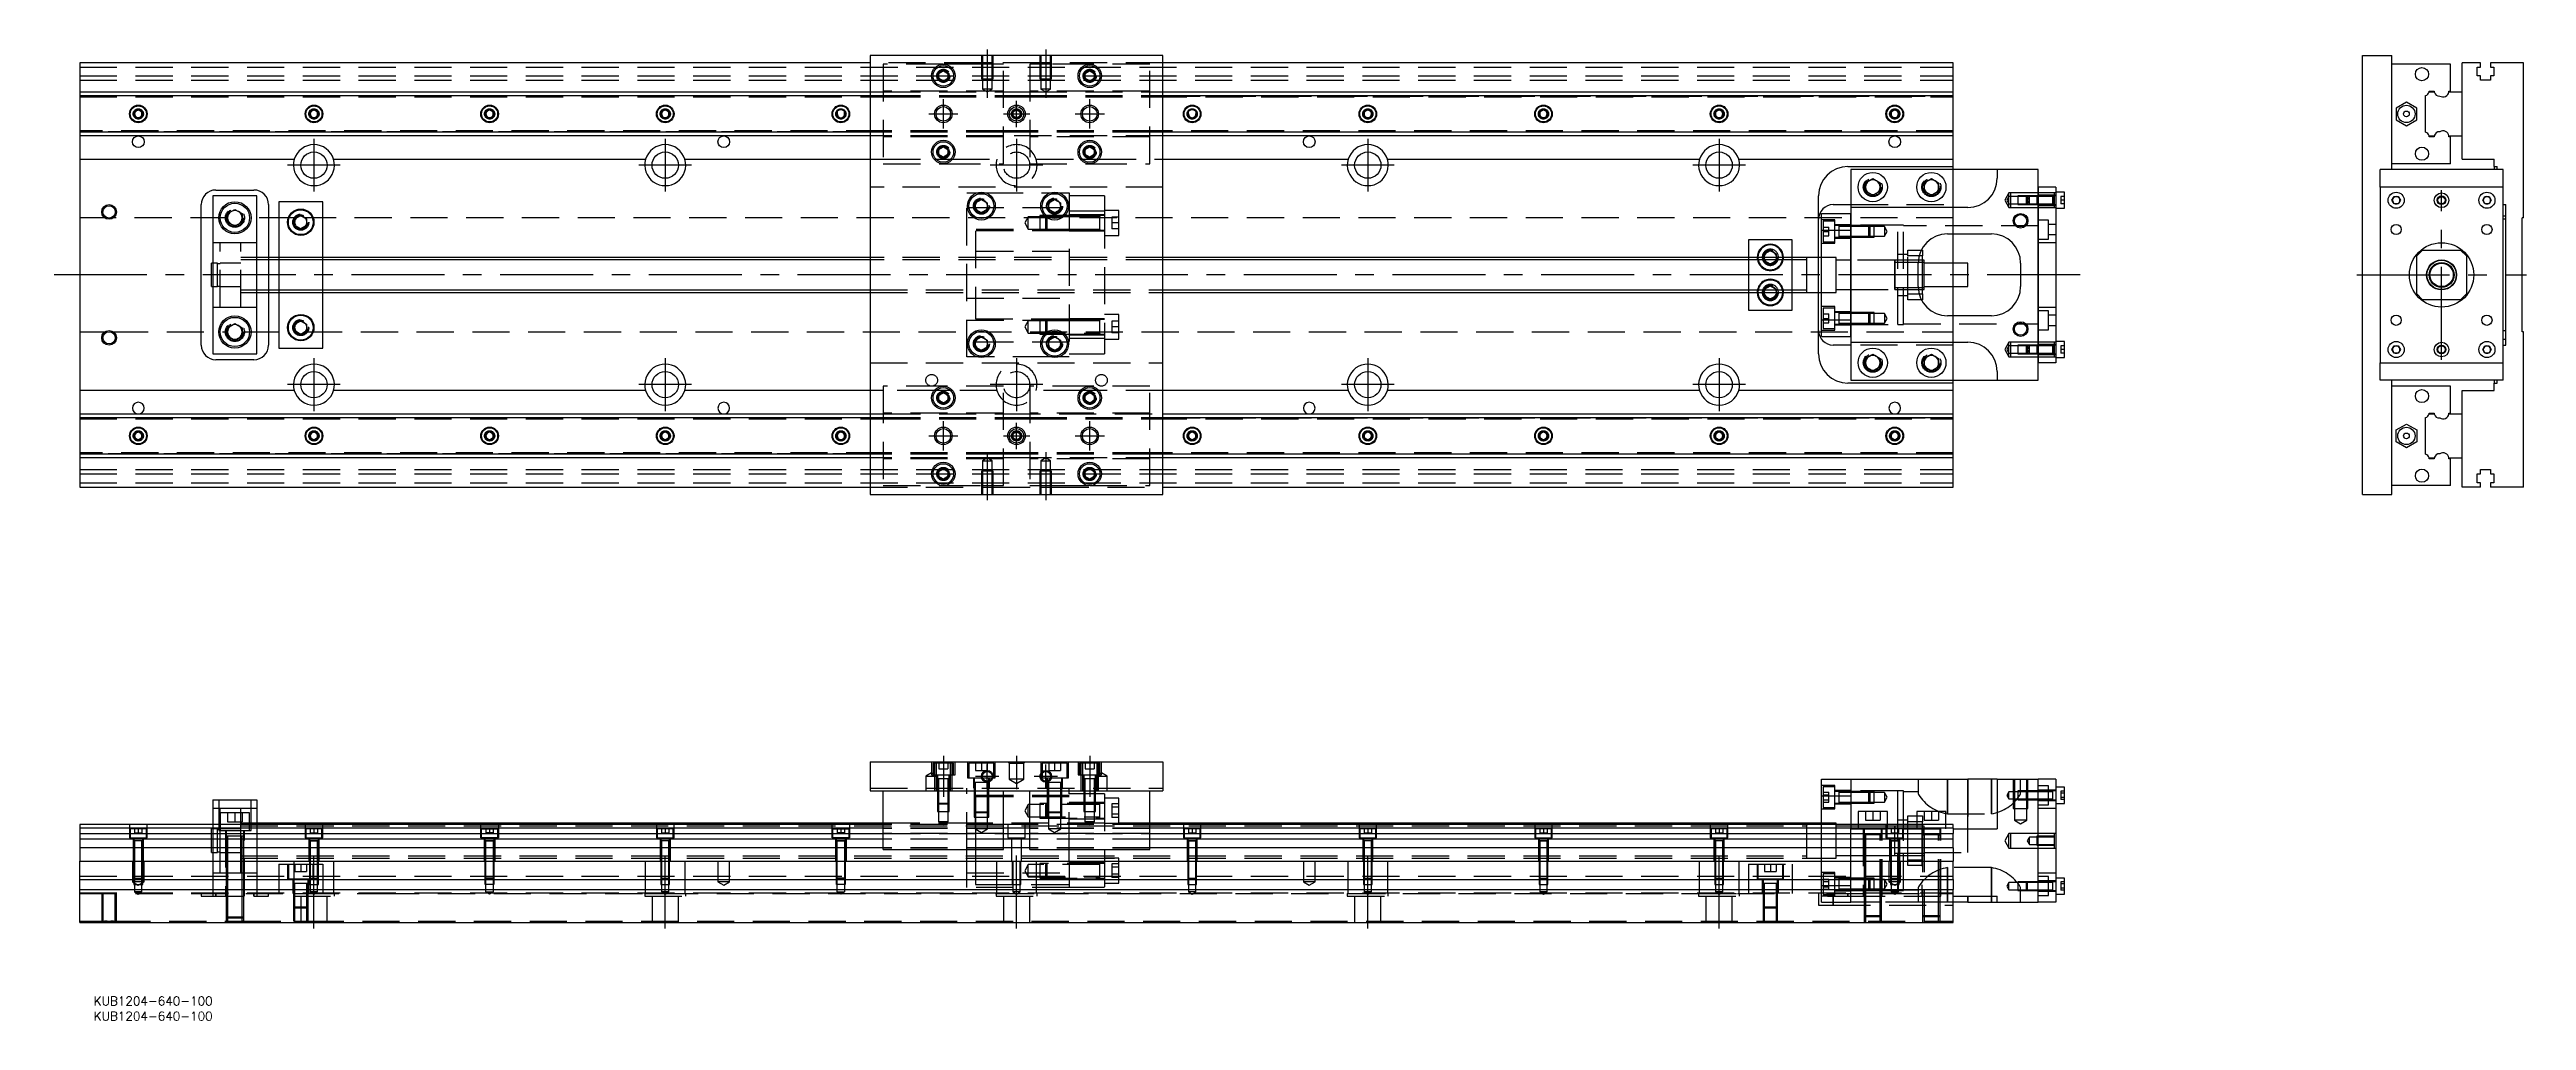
# Model space of a CAD drawing. Extents: x -10 to 836, y -255 to 77.
import ezdxf

# ---------------------------------------------------------------- set-up
doc = ezdxf.new("R2010")
doc.units = 0
doc.linetypes.add('CENTER', pattern=[50.8, 31.75, -6.35, 6.35, -6.35])
doc.linetypes.add('DASHED', pattern=[19.05, 12.7, -6.35])
doc.layers.get('0').update_dxf_attribs({"linetype": 'CONTINUOUS'})
doc.layers.add('CENTER', color=1, linetype='CENTER')
doc.styles.get("Standard").update_dxf_attribs({"font": 'txt.shx', "height": 3, "bigfont": 'bigfont.shx'})

# ---------------------------------------------------------------- blocks, each defined once
blk = doc.blocks.new('*U2')
at = {"color": 7, "linetype": 'CONTINUOUS'}
blk.add_text('KUB1204-640-100', height=3, dxfattribs=at).set_placement((4.78, -249.57))
blk = doc.blocks.new('*U3')
at = {"color": 7, "linetype": 'CONTINUOUS'}
blk.add_text('KUB1204-640-100', height=3, dxfattribs=at).set_placement((4.78, -254.73))

msp = doc.modelspace()

# ---------------------------------------------------------------- linework, layer by layer
at = {"color": 7, "linetype": 'CONTINUOUS'}
for p, q in [((270, 72.5), (0, 72.5)), ((0, 72.5), (0, 62.5)), ((370, 75), (270, 75)), ((270, 75), (270, -75)), ((293.5, 68.866026), (295, 69.73205)), ((293.5, 67.133974), (293.5, 68.866026)), ((295, 69.73205), (296.5, 68.866026)), ((296.5, 68.866026), (296.5, 67.133974)), ((343.5, 68.866026), (345, 69.73205)), ((343.5, 67.133974), (343.5, 68.866026)), ((345, 69.73205), (346.5, 68.866026)), ((346.5, 68.866026), (346.5, 67.133974)), ((370, -75), (370, 75)), ((640, 72.5), (370, 72.5)), ((640, 62.5), (640, 72.5)), ((779.79, -75), (779.79, 75)), ((779.79, 75), (789.79, 75)), ((789.79, 36), (789.79, 75)), ((809.79, 72), (789.79, 72)), ((809.79, 62.8), (809.79, 72)), ((813.79, 62.5), (813.79, 72.5)), ((820.09, 72.5), (813.79, 72.5)), ((818.94, 71), (820.09, 71)), ((818.94, 68), (818.94, 71)), ((820.09, 68), (818.94, 68)), ((820.09, 71), (820.09, 72.5)), ((820.09, 66.5), (820.09, 68)), ((823.49, 72.5), (823.49, 71)), ((834.79, 72.5), (823.49, 72.5)), ((823.49, 71), (824.64, 71)), ((823.49, 68), (823.49, 66.5)), ((824.64, 68), (823.49, 68)), ((824.64, 71), (824.64, 68)), ((834.79, 19.5), (834.79, 72.5)), ((0, 62.5), (270, 62.5)), ((0, 62.5), (0, 61.247728)), ((0, 61.247728), (0, 48.752272)), ((0, 61.247728), (270, 61.247728)), ((295, 66.26795), (293.5, 67.133974)), ((296.5, 67.133974), (295, 66.26795)), ((345, 66.26795), (343.5, 67.133974)), ((346.5, 67.133974), (345, 66.26795)), ((370, 62.5), (640, 62.5)), ((370, 61.247728), (640, 61.247728)), ((640, 61.247728), (640, 62.5)), ((640, 48.752272), (640, 61.247728)), ((801.29, 48.752272), (801.29, 61.247728)), ((802.542272, 62.5), (804.31668, 62.5)), ((802.587056, 62.8), (804.29, 62.8)), ((809.267372, 62.5), (813.79, 62.5)), ((809.29, 62.8), (809.79, 62.8)), ((813.79, 47.5), (813.79, 62.5)), ((813.79, 47.5), (813.79, 62.5)), ((823.49, 66.5), (820.09, 66.5)), ((18.75, 55.721688), (20, 56.443376)), ((18.75, 54.278312), (18.75, 55.721688)), ((20, 53.556624), (18.75, 54.278312)), ((20, 56.443376), (21.25, 55.721688)), ((21.25, 54.278312), (20, 53.556624)), ((21.25, 55.721688), (21.25, 54.278312)), ((78.75, 55.721688), (80, 56.443376)), ((78.75, 54.278312), (78.75, 55.721688)), ((80, 53.556624), (78.75, 54.278312)), ((80, 56.443376), (81.25, 55.721688)), ((81.25, 54.278312), (80, 53.556624)), ((81.25, 55.721688), (81.25, 54.278312)), ((138.75, 55.721688), (140, 56.443376)), ((138.75, 54.278312), (138.75, 55.721688)), ((140, 53.556624), (138.75, 54.278312)), ((140, 56.443376), (141.25, 55.721688)), ((141.25, 54.278312), (140, 53.556624)), ((141.25, 55.721688), (141.25, 54.278312)), ((198.75, 55.721688), (200, 56.443376)), ((198.75, 54.278312), (198.75, 55.721688)), ((200, 53.556624), (198.75, 54.278312)), ((200, 56.443376), (201.25, 55.721688)), ((201.25, 54.278312), (200, 53.556624)), ((201.25, 55.721688), (201.25, 54.278312)), ((258.75, 55.721688), (258.75, 54.278312)), ((258.75, 54.278312), (260, 53.556624)), ((260, 53.556624), (261.25, 54.278312)), ((261.25, 54.278312), (261.25, 55.721688)), ((378.75, 54.278312), (378.75, 55.721688)), ((380, 53.556624), (378.75, 54.278312)), ((381.25, 54.278312), (380, 53.556624)), ((381.25, 55.721688), (381.25, 54.278312)), ((438.75, 55.721688), (440, 56.443376)), ((438.75, 54.278312), (438.75, 55.721688)), ((440, 53.556624), (438.75, 54.278312)), ((440, 56.443376), (441.25, 55.721688)), ((441.25, 54.278312), (440, 53.556624)), ((441.25, 55.721688), (441.25, 54.278312)), ((498.75, 55.721688), (500, 56.443376)), ((498.75, 54.278312), (498.75, 55.721688)), ((500, 53.556624), (498.75, 54.278312)), ((500, 56.443376), (501.25, 55.721688)), ((501.25, 54.278312), (500, 53.556624)), ((501.25, 55.721688), (501.25, 54.278312)), ((558.75, 55.721688), (560, 56.443376)), ((558.75, 54.278312), (558.75, 55.721688)), ((560, 53.556624), (558.75, 54.278312)), ((560, 56.443376), (561.25, 55.721688)), ((561.25, 54.278312), (560, 53.556624)), ((561.25, 55.721688), (561.25, 54.278312)), ((618.75, 55.721688), (620, 56.443376)), ((618.75, 54.278312), (618.75, 55.721688)), ((620, 53.556624), (618.75, 54.278312)), ((620, 56.443376), (621.25, 55.721688)), ((621.25, 54.278312), (620, 53.556624)), ((621.25, 55.721688), (621.25, 54.278312)), ((791.29, 57.020726), (791.289999, 52.979274)), ((791.289999, 52.979274), (794.79, 50.958548)), ((794.79, 59.041452), (791.29, 57.020726)), ((798.289999, 57.020726), (794.79, 59.041452)), ((794.79, 50.958548), (798.289999, 52.979274)), ((798.289999, 52.979274), (798.289999, 57.020726)), ((270, 48.752272), (0, 48.752272)), ((0, 48.752272), (0, 47.5)), ((270, 47.5), (0, 47.5)), ((0, 47.5), (0, 39.5)), ((293.5, 42.866026), (295, 43.73205)), ((293.5, 41.133974), (293.5, 42.866026)), ((295, 43.73205), (296.5, 42.866026)), ((296.5, 42.866026), (296.5, 41.133974)), ((343.5, 42.866026), (345, 43.73205)), ((343.5, 41.133974), (343.5, 42.866026)), ((345, 43.73205), (346.5, 42.866026)), ((346.5, 42.866026), (346.5, 41.133974)), ((640, 48.752272), (370, 48.752272)), ((640, 47.5), (370, 47.5)), ((640, 47.5), (640, 48.752272)), ((640, 39.5), (640, 47.5)), ((802.542272, 47.5), (804.31668, 47.5)), ((804.29, 47.2), (802.587056, 47.2)), ((809.267372, 47.5), (813.79, 47.5)), ((809.79, 47.2), (809.29, 47.2)), ((809.79, 38), (809.79, 47.2)), ((813.79, 39.5), (813.79, 47.5)), ((0, 39.5), (73.291796, 39.5)), ((0, 39.5), (0, -39.5)), ((86.708204, 39.5), (193.291796, 39.5)), ((206.708204, 39.5), (270, 39.5)), ((295, 40.26795), (293.5, 41.133974)), ((296.5, 41.133974), (295, 40.26795)), ((345, 40.26795), (343.5, 41.133974)), ((346.5, 41.133974), (345, 40.26795)), ((370, 39.5), (433.291796, 39.5)), ((446.708204, 39.5), (553.291796, 39.5)), ((566.708204, 39.5), (640, 39.5)), ((604, 37), (640, 37)), ((605, 36), (605, 23)), ((655, 36), (605, 36)), ((640, 37), (640, 39.5)), ((640, 36), (640, 37)), ((655, 36), (655, 33)), ((669, 36), (655, 36)), ((669, 30), (669, 36)), ((785.79, 30), (785.79, 36)), ((827.79, 36), (785.79, 36)), ((809.79, 38), (789.79, 38)), ((813.79, 39.5), (824.79, 39.5)), ((824.79, 37), (824.79, 39.5)), ((824.79, 37), (825.79, 37)), ((824.79, 37), (824.79, 36)), ((825.79, 36), (825.79, 37)), ((827.79, 30), (827.79, 36)), ((60.5, 27), (45.5, 27)), ((45.5, 27), (45.5, -27)), ((46.5, 29), (59.5, 29)), ((60.5, -27), (60.5, 27)), ((306, 24.6547), (308, 25.809402)), ((308, 25.809402), (310, 24.6547)), ((331, 24.6547), (333, 25.809402)), ((333, 25.809402), (335, 24.6547)), ((594, 6), (594, 27)), ((610, 31.443376), (612.5, 32.886752)), ((610, 28.556624), (610, 31.443376)), ((612.5, 27.113248), (610, 28.556624)), ((612.5, 32.886752), (615, 31.443376)), ((615, 28.556624), (612.5, 27.113248)), ((615, 31.443376), (615, 28.556624)), ((630, 31.443376), (632.5, 32.886752)), ((630, 28.556624), (630, 31.443376)), ((632.5, 27.113248), (630, 28.556624)), ((632.5, 32.886752), (635, 31.443376)), ((635, 28.556624), (632.5, 27.113248)), ((635, 31.443376), (635, 28.556624)), ((675, 30), (669, 30)), ((669, 30), (669, -30)), ((669, -30), (669, 30)), ((675, 30), (675, -30)), ((678, 28.25), (675, 28.25)), ((678, 22.75), (678, 28.25)), ((785.79, 30), (785.79, -30)), ((827.79, 30), (785.79, 30)), ((789.846624, 25.5), (790.568312, 26.75)), ((790.568312, 24.25), (789.846624, 25.5)), ((790.568312, 26.75), (792.011688, 26.75)), ((792.011688, 26.75), (792.733376, 25.5)), ((792.733376, 25.5), (792.011688, 24.25)), ((820.846624, 25.5), (821.568312, 26.75)), ((821.568312, 24.25), (820.846624, 25.5)), ((821.568312, 26.75), (823.011688, 26.75)), ((823.011688, 26.75), (823.733376, 25.5)), ((823.733376, 25.5), (823.011688, 24.25)), ((827.79, -30), (827.79, 30)), ((41.5, -24), (41.5, 24)), ((50.5, 20.943376), (53, 22.386752)), ((50.5, 18.056624), (50.5, 20.943376)), ((53, 16.613248), (50.5, 18.056624)), ((53, 22.386752), (55.5, 20.943376)), ((55.5, 18.056624), (53, 16.613248)), ((55.5, 20.943376), (55.5, 18.056624)), ((64.5, 24), (64.5, 6)), ((83, 25), (68, 25)), ((68, 25), (68, 6)), ((73.5, 19.1547), (75.5, 20.309402)), ((73.5, 16.8453), (73.5, 19.1547)), ((75.5, 20.309402), (77.5, 19.1547)), ((77.5, 19.1547), (77.5, 16.8453)), ((83, 6), (83, 25)), ((306, 22.3453), (306, 24.6547)), ((308, 21.190598), (306, 22.3453)), ((310, 22.3453), (308, 21.190598)), ((310, 24.6547), (310, 22.3453)), ((331, 22.3453), (331, 24.6547)), ((333, 21.190598), (331, 22.3453)), ((335, 22.3453), (333, 21.190598)), ((335, 24.6547), (335, 22.3453)), ((595, 21), (605, 21)), ((595, 15.32971), (595, 21)), ((599, 24), (605, 24)), ((605, 23), (605, 15.32971)), ((645, 23), (605, 23)), ((675, 22.75), (678, 22.75)), ((792.011688, 24.25), (790.568312, 24.25)), ((823.011688, 24.25), (821.568312, 24.25)), ((827.79, 24), (828.79, 24)), ((828.79, 20.1), (827.79, 20.1)), ((828.79, 19), (827.79, 19)), ((828.79, -24), (828.79, 24)), ((834.79, 19.5), (834.29, 19.5)), ((834.29, -19.5), (834.29, 19.5)), ((75.5, 15.690598), (73.5, 16.8453)), ((77.5, 16.8453), (75.5, 15.690598)), ((585, 12), (570, 12)), ((570, 12), (570, 6)), ((585, 6), (585, 12)), ((595, 15.32971), (605, 15.32971)), ((595, -15.32971), (595, 15.32971)), ((605, -15.32971), (605, 15.32971)), ((605, 15.32971), (605, -15.32971)), ((629.069714, 8.5), (629.5, 8.5)), ((629.5, 8.5), (629.5, 6.5)), ((638, 14), (653, 14)), ((640, 4), (640, 14)), ((800.29, 8.5), (798.29, 6.5)), ((800.29, 8.5), (813.29, 8.5)), ((815.29, 6.5), (813.29, 8.5)), ((45, 0), (45, 4)), ((45.5, 4), (45, 4)), ((270, 6), (60.5, 6)), ((590, 6), (370, 6)), ((575.5, 7.1547), (577.5, 8.309402)), ((575.5, 6), (575.5, 7.1547)), ((577.5, 8.309402), (579.5, 7.1547)), ((579.5, 7.1547), (579.5, 6)), ((590, 6), (589.995, 6)), ((590, -6.000006), (590, 6.000006)), ((590, 5.125), (590, 6.000006)), ((590, -5.999164), (590, 6)), ((595, 6), (590, 6)), ((590.005, 6), (590, 6)), ((590, -5.125), (590, 5.125)), ((628, -4), (628, 4)), ((629.5, 4.25), (628.003126, 4.25)), ((629.5, 6.5), (628.317542, 6.5)), ((629.5, -6.5), (629.5, 6.5)), ((630, 5), (629.5, 5)), ((630, 4.25), (629.5, 4.25)), ((630, 0), (630, 5)), ((645, 4), (630, 4)), ((645, 0), (645, 4)), ((663, 4), (663, -4)), ((798.29, -6.5), (798.29, 6.5)), ((815.29, 6.5), (815.29, -6.5)), ((45, -4), (45, 0)), ((45, -4), (45.5, -4)), ((60.5, -6), (270, -6)), ((64.5, -6), (64.5, -24)), ((68, -6), (68, -25)), ((83, -25), (83, -6)), ((370, -6), (590, -6)), ((570, -6), (570, -12)), ((575.5, -7.1547), (575.5, -6)), ((577.5, -8.309402), (575.5, -7.1547)), ((579.5, -7.1547), (577.5, -8.309402)), ((579.5, -6), (579.5, -7.1547)), ((585, -12), (585, -6)), ((589.995, -6), (590, -6)), ((590, -6.000006), (590, -5.125)), ((590, -6), (590, -5.999164)), ((590, -6), (595, -6)), ((590, -6), (590.005, -6)), ((594, -27), (594, -6)), ((628.003126, -4.25), (629.5, -4.25)), ((628.317542, -6.5), (629.5, -6.5)), ((629.5, -4.25), (630, -4.25)), ((629.5, -5), (630, -5)), ((629.5, -6.5), (629.5, -8.5)), ((630, -5), (630, 0)), ((630, -4), (645, -4)), ((640, -14), (640, -4)), ((645, -4), (645, 0)), ((798.29, -6.5), (800.29, -8.5)), ((813.29, -8.5), (815.29, -6.5)), ((50.5, -18.056624), (53, -16.613248)), ((53, -16.613248), (55.5, -18.056624)), ((73.5, -16.8453), (75.5, -15.690598)), ((73.5, -19.1547), (73.5, -16.8453)), ((75.5, -15.690598), (77.5, -16.8453)), ((77.5, -16.8453), (77.5, -19.1547)), ((570, -12), (585, -12)), ((595, -21), (595, -15.32971)), ((595, -15.32971), (605, -15.32971)), ((605, -15.32971), (605, -23)), ((629.5, -8.5), (629.069714, -8.5)), ((653, -14), (638, -14)), ((813.29, -8.5), (800.29, -8.5)), ((50.5, -20.943376), (50.5, -18.056624)), ((53, -22.386752), (50.5, -20.943376)), ((55.5, -20.943376), (53, -22.386752)), ((55.5, -18.056624), (55.5, -20.943376)), ((68, -25), (83, -25)), ((75.5, -20.309402), (73.5, -19.1547)), ((77.5, -19.1547), (75.5, -20.309402)), ((306, -22.3453), (308, -21.190598)), ((306, -24.6547), (306, -22.3453)), ((308, -25.809402), (306, -24.6547)), ((308, -21.190598), (310, -22.3453)), ((310, -24.6547), (308, -25.809402)), ((310, -22.3453), (310, -24.6547)), ((331, -22.3453), (333, -21.190598)), ((331, -24.6547), (331, -22.3453)), ((333, -25.809402), (331, -24.6547)), ((333, -21.190598), (335, -22.3453)), ((335, -24.6547), (333, -25.809402)), ((335, -22.3453), (335, -24.6547)), ((595, -21), (605, -21)), ((605, -24), (599, -24)), ((605, -23), (645, -23)), ((605, -23), (605, -36)), ((678, -22.75), (675, -22.75)), ((678, -28.25), (678, -22.75)), ((789.846624, -25.5), (790.568312, -24.25)), ((790.568312, -24.25), (792.011688, -24.25)), ((792.011688, -24.25), (792.733376, -25.5)), ((820.846624, -25.5), (821.568312, -24.25)), ((821.568312, -24.25), (823.011688, -24.25)), ((823.011688, -24.25), (823.733376, -25.5)), ((827.79, -19), (828.79, -19)), ((827.79, -22), (828.79, -22)), ((827.79, -24), (828.79, -24)), ((834.79, -19.5), (834.29, -19.5)), ((834.79, -72.5), (834.79, -19.5)), ((45.5, -27), (60.5, -27)), ((59.5, -29), (46.5, -29)), ((610, -28.556624), (612.5, -27.113248)), ((610, -31.443376), (610, -28.556624)), ((612.5, -32.886752), (610, -31.443376)), ((612.5, -27.113248), (615, -28.556624)), ((615, -31.443376), (612.5, -32.886752)), ((615, -28.556624), (615, -31.443376)), ((630, -28.556624), (632.5, -27.113248)), ((630, -31.443376), (630, -28.556624)), ((632.5, -32.886752), (630, -31.443376)), ((632.5, -27.113248), (635, -28.556624)), ((635, -31.443376), (632.5, -32.886752)), ((635, -28.556624), (635, -31.443376)), ((655, -33), (655, -36)), ((675, -30), (669, -30)), ((669, -36), (669, -30)), ((675, -28.25), (678, -28.25)), ((785.79, -30), (827.79, -30)), ((785.79, -36), (785.79, -30)), ((790.568312, -26.75), (789.846624, -25.5)), ((792.011688, -26.75), (790.568312, -26.75)), ((792.733376, -25.5), (792.011688, -26.75)), ((821.568312, -26.75), (820.846624, -25.5)), ((823.011688, -26.75), (821.568312, -26.75)), ((823.733376, -25.5), (823.011688, -26.75)), ((827.79, -36), (827.79, -30)), ((73.291796, -39.5), (0, -39.5)), ((0, -39.5), (0, -47.5)), ((193.291796, -39.5), (86.708204, -39.5)), ((270, -39.5), (206.708204, -39.5)), ((293.5, -41.133974), (295, -40.26795)), ((293.5, -42.866026), (293.5, -41.133974)), ((295, -40.26795), (296.5, -41.133974)), ((296.5, -41.133974), (296.5, -42.866026)), ((343.5, -41.133974), (345, -40.26795)), ((343.5, -42.866026), (343.5, -41.133974)), ((345, -40.26795), (346.5, -41.133974)), ((346.5, -41.133974), (346.5, -42.866026)), ((433.291796, -39.5), (370, -39.5)), ((553.291796, -39.5), (446.708204, -39.5)), ((640, -39.5), (566.708204, -39.5)), ((640, -37), (604, -37)), ((605, -36), (655, -36)), ((640, -37), (640, -36)), ((640, -39.5), (640, -37)), ((640, -47.5), (640, -39.5)), ((655, -36), (669, -36)), ((827.79, -36), (785.79, -36)), ((789.79, -75), (789.79, -36)), ((809.79, -38), (789.79, -38)), ((809.79, -47.2), (809.79, -38)), ((813.79, -47.5), (813.79, -39.5)), ((813.79, -39.5), (824.79, -39.5)), ((824.79, -36), (824.79, -37)), ((824.79, -39.5), (824.79, -37)), ((824.79, -37), (825.79, -37)), ((825.79, -37), (825.79, -36)), ((0, -47.5), (270, -47.5)), ((0, -47.5), (0, -48.752272)), ((0, -48.752272), (270, -48.752272)), ((0, -48.752272), (0, -61.247728)), ((295, -43.73205), (293.5, -42.866026)), ((296.5, -42.866026), (295, -43.73205)), ((345, -43.73205), (343.5, -42.866026)), ((346.5, -42.866026), (345, -43.73205)), ((370, -47.5), (640, -47.5)), ((370, -48.752272), (640, -48.752272)), ((640, -48.752272), (640, -47.5)), ((640, -61.247728), (640, -48.752272)), ((801.29, -61.247728), (801.29, -48.752272)), ((802.542272, -47.5), (804.31668, -47.5)), ((802.587056, -47.2), (804.29, -47.2)), ((809.267372, -47.5), (813.79, -47.5)), ((809.29, -47.2), (809.79, -47.2)), ((813.79, -62.5), (813.79, -47.5)), ((813.79, -62.5), (813.79, -47.5)), ((18.75, -54.278312), (20, -53.556624)), ((18.75, -55.721688), (18.75, -54.278312)), ((20, -56.443376), (18.75, -55.721688)), ((20, -53.556624), (21.25, -54.278312)), ((21.25, -55.721688), (20, -56.443376)), ((21.25, -54.278312), (21.25, -55.721688)), ((78.75, -54.278312), (80, -53.556624)), ((78.75, -55.721688), (78.75, -54.278312)), ((80, -56.443376), (78.75, -55.721688)), ((80, -53.556624), (81.25, -54.278312)), ((81.25, -55.721688), (80, -56.443376)), ((81.25, -54.278312), (81.25, -55.721688)), ((138.75, -54.278312), (140, -53.556624)), ((138.75, -55.721688), (138.75, -54.278312)), ((140, -56.443376), (138.75, -55.721688)), ((140, -53.556624), (141.25, -54.278312)), ((141.25, -55.721688), (140, -56.443376)), ((141.25, -54.278312), (141.25, -55.721688)), ((198.75, -54.278312), (200, -53.556624)), ((198.75, -55.721688), (198.75, -54.278312)), ((200, -56.443376), (198.75, -55.721688)), ((200, -53.556624), (201.25, -54.278312)), ((201.25, -55.721688), (200, -56.443376)), ((201.25, -54.278312), (201.25, -55.721688)), ((260, -53.556624), (258.75, -54.278312)), ((258.75, -54.278312), (258.75, -55.721688)), ((258.75, -55.721688), (260, -56.443376)), ((261.25, -54.278312), (260, -53.556624)), ((260, -56.443376), (261.25, -55.721688)), ((261.25, -55.721688), (261.25, -54.278312)), ((378.75, -54.278312), (380, -53.556624)), ((378.75, -55.721688), (378.75, -54.278312)), ((380, -56.443376), (378.75, -55.721688)), ((380, -53.556624), (381.25, -54.278312)), ((381.25, -55.721688), (380, -56.443376)), ((381.25, -54.278312), (381.25, -55.721688)), ((438.75, -54.278312), (440, -53.556624)), ((438.75, -55.721688), (438.75, -54.278312)), ((440, -56.443376), (438.75, -55.721688)), ((440, -53.556624), (441.25, -54.278312)), ((441.25, -55.721688), (440, -56.443376)), ((441.25, -54.278312), (441.25, -55.721688)), ((498.75, -54.278312), (500, -53.556624)), ((498.75, -55.721688), (498.75, -54.278312)), ((500, -56.443376), (498.75, -55.721688)), ((500, -53.556624), (501.25, -54.278312)), ((501.25, -55.721688), (500, -56.443376)), ((501.25, -54.278312), (501.25, -55.721688)), ((558.75, -54.278312), (560, -53.556624)), ((558.75, -55.721688), (558.75, -54.278312)), ((560, -56.443376), (558.75, -55.721688)), ((560, -53.556624), (561.25, -54.278312)), ((561.25, -55.721688), (560, -56.443376)), ((561.25, -54.278312), (561.25, -55.721688)), ((618.75, -54.278312), (620, -53.556624)), ((618.75, -55.721688), (618.75, -54.278312)), ((620, -56.443376), (618.75, -55.721688)), ((620, -53.556624), (621.25, -54.278312)), ((621.25, -55.721688), (620, -56.443376)), ((621.25, -54.278312), (621.25, -55.721688)), ((791.289999, -52.979274), (794.79, -50.958548)), ((791.29, -57.020726), (791.289999, -52.979274)), ((794.79, -59.041452), (791.29, -57.020726)), ((794.79, -50.958548), (798.289999, -52.979274)), ((798.289999, -57.020726), (794.79, -59.041452)), ((798.289999, -52.979274), (798.289999, -57.020726)), ((0, -61.247728), (0, -62.5)), ((270, -61.247728), (0, -61.247728)), ((270, -62.5), (0, -62.5)), ((0, -62.5), (0, -72.5)), ((293.5, -67.133974), (295, -66.26795)), ((293.5, -68.866026), (293.5, -67.133974)), ((295, -66.26795), (296.5, -67.133974)), ((296.5, -67.133974), (296.5, -68.866026)), ((343.5, -67.133974), (345, -66.26795)), ((343.5, -68.866026), (343.5, -67.133974)), ((345, -66.26795), (346.5, -67.133974)), ((346.5, -67.133974), (346.5, -68.866026)), ((640, -61.247728), (370, -61.247728)), ((640, -62.5), (370, -62.5)), ((640, -62.5), (640, -61.247728)), ((640, -72.5), (640, -62.5)), ((802.542272, -62.5), (804.31668, -62.5)), ((804.29, -62.8), (802.587056, -62.8)), ((809.267372, -62.5), (813.79, -62.5)), ((809.79, -62.8), (809.29, -62.8)), ((809.79, -72), (809.79, -62.8)), ((813.79, -72.5), (813.79, -62.5)), ((820.09, -66.5), (823.49, -66.5)), ((820.09, -68), (820.09, -66.5)), ((823.49, -66.5), (823.49, -68)), ((0, -72.5), (270, -72.5)), ((270, -75), (370, -75)), ((295, -69.73205), (293.5, -68.866026)), ((296.5, -68.866026), (295, -69.73205)), ((345, -69.73205), (343.5, -68.866026)), ((346.5, -68.866026), (345, -69.73205)), ((370, -72.5), (640, -72.5)), ((779.79, -75), (789.79, -75)), ((809.79, -72), (789.79, -72)), ((820.09, -72.5), (813.79, -72.5)), ((818.94, -68), (820.09, -68)), ((818.94, -71), (818.94, -68)), ((820.09, -71), (818.94, -71)), ((820.09, -72.5), (820.09, -71)), ((823.49, -68), (824.64, -68)), ((823.49, -71), (823.49, -72.5)), ((824.64, -71), (823.49, -71)), ((834.79, -72.5), (823.49, -72.5)), ((824.64, -68), (824.64, -71)), ((270, -166.31), (270, -176.31)), ((270, -166.31), (370, -166.31)), ((370, -166.31), (370, -176.31)), ((270, -176.31), (370, -176.31)), ((274.5, -196.31), (274.5, -176.31)), ((315.5, -196.31), (315.5, -176.31)), ((324.5, -196.31), (324.5, -176.31)), ((335.500006, -173.41), (330.499994, -173.41)), ((335.500006, -173.41), (330.499994, -173.41)), ((335.500006, -173.41), (330.499994, -173.41)), ((365.5, -196.31), (365.5, -176.31)), ((595, -177.98029), (595, -172.31)), ((595, -172.31), (605, -172.31)), ((605, -172.31), (645, -172.31)), ((605, -172.31), (605, -187.81)), ((645, -189.31), (645, -172.31)), ((655, -172.31), (645, -172.31)), ((655, -172.31), (669, -172.31)), ((655, -172.31), (655, -189.31)), ((675, -172.31), (669, -172.31)), ((669, -214.31), (669, -172.31)), ((675, -172.31), (675, -214.31)), ((678, -175.06), (675, -175.06)), ((678, -180.56), (678, -175.06)), ((45.5, -179.31), (60.5, -179.31)), ((45.5, -179.31), (45.5, -187.81)), ((60.5, -179.31), (60.5, -187.81)), ((595, -177.98029), (605, -177.98029)), ((595, -187.81), (595, -177.98029)), ((617.5, -183.31), (607.5, -183.31)), ((607.5, -183.31), (607.5, -187.81)), ((617.5, -187.81), (617.5, -183.31)), ((637.5, -183.31), (627.5, -183.31)), ((627.5, -183.31), (627.5, -187.81)), ((637.5, -187.81), (637.5, -183.31)), ((675, -180.56), (678, -180.56)), ((274.5, -187.81), (0, -187.81)), ((0, -187.81), (0, -189.062272)), ((274.5, -189.062272), (0, -189.062272)), ((0, -189.062272), (0, -190.83668)), ((0, -190.83668), (274.5, -190.83668)), ((0, -190.83668), (0, -192.733076)), ((274.5, -192.733076), (0, -192.733076)), ((0, -192.733076), (0, -195.787372)), ((274.5, -187.31), (60.5, -187.31)), ((324.5, -187.81), (315.5, -187.81)), ((324.5, -189.062272), (315.5, -189.062272)), ((315.5, -190.83668), (324.5, -190.83668)), ((324.5, -192.733076), (315.5, -192.733076)), ((590.005, -187.31), (365.5, -187.31)), ((640, -187.81), (365.5, -187.81)), ((640, -189.062272), (365.5, -189.062272)), ((365.5, -190.83668), (640, -190.83668)), ((640, -192.733076), (365.5, -192.733076)), ((595, -187.31), (589.995, -187.31)), ((590, -193.31), (590, -187.309994)), ((590, -199.310006), (590, -187.309994)), ((590, -187.808756), (590, -187.31)), ((590, -198.435), (590, -188.185)), ((640, -189.062272), (640, -187.81)), ((640, -189.062272), (640, -190.83668)), ((640, -189.31), (655, -189.31)), ((640, -192.733076), (640, -190.83668)), ((640, -195.787372), (640, -192.733076)), ((274.5, -195.787372), (0, -195.787372)), ((0, -195.787372), (0, -200.31)), ((0, -200.31), (640, -200.31)), ((0, -206.61), (0, -200.31)), ((274.5, -196.31), (315.5, -196.31)), ((324.5, -195.787372), (315.5, -195.787372)), ((324.5, -196.31), (365.5, -196.31)), ((640, -195.787372), (365.5, -195.787372)), ((590, -199.310006), (590, -198.435)), ((640, -195.787372), (640, -200.31)), ((640, -206.61), (640, -200.31)), ((0, -206.61), (640, -206.61)), ((0, -210.01), (0, -206.61)), ((0, -210.01), (640, -210.01)), ((0, -221.31), (0, -210.01)), ((640, -206.61), (640, -210.01)), ((640, -221.31), (640, -210.01)), ((678, -206.06), (675, -206.06)), ((678, -211.56), (678, -206.06)), ((610, -212.31), (610, -219.31)), ((615, -219.31), (615, -212.31)), ((640, -212.31), (655, -212.31)), ((645, -214.31), (640, -214.31)), ((645, -214.31), (645, -212.31)), ((645, -214.31), (655, -214.31)), ((655, -214.31), (655, -212.31)), ((655, -214.31), (669, -214.31)), ((675, -214.31), (669, -214.31)), ((675, -211.56), (678, -211.56)), ((0, -221.31), (640, -221.31))]:
    msp.add_line(p, q, dxfattribs=at)
at = {"color": 3, "linetype": 'DASHED'}
for p, q in [((0, 71), (640, 71)), ((0, 68), (640, 68)), ((308.000006, 72.5), (270, 72.5)), ((295, 72), (274.5, 72)), ((274.5, 72), (274.5, 38)), ((308.000006, 72), (295, 72)), ((296.973226, 68.326156), (297, 68)), ((308.000006, 75), (308.000006, 67)), ((311.999994, 72.5), (308.000006, 72.5)), ((311.999994, 72), (308.000006, 72)), ((308.35, 75), (308.35, 67)), ((311.65, 67), (311.65, 75)), ((311.999994, 67), (311.999994, 75)), ((328.000006, 72.5), (311.999994, 72.5)), ((315.5, 72), (311.999994, 72)), ((315.5, 38), (315.5, 72)), ((328.000006, 72), (324.5, 72)), ((324.5, 72), (324.5, 38)), ((328.000006, 75), (328.000006, 67)), ((331.999994, 72.5), (328.000006, 72.5)), ((331.999994, 72), (328.000006, 72)), ((328.35, 75), (328.35, 67)), ((331.65, 67), (331.65, 75)), ((331.999994, 67), (331.999994, 75)), ((370, 72.5), (331.999994, 72.5)), ((345, 72), (331.999994, 72)), ((343, 68), (343.023172, 68.30356)), ((365.5, 72), (345, 72)), ((365.5, 38), (365.5, 72)), ((0, 66.5), (640, 66.5)), ((0, 61.1147), (270, 61.1147)), ((0, 61.1), (274.5, 61.1)), ((0, 60.8), (274.5, 60.8)), ((270, 62.5), (274.5, 62.5)), ((270, 61.247728), (274.5, 61.247728)), ((270, 61.1147), (274.5, 61.1147)), ((315.5, 62.8), (274.5, 62.8)), ((274.5, 62.5), (315.5, 62.5)), ((274.5, 61.247728), (315.5, 61.247728)), ((274.5, 61.1147), (315.5, 61.1147)), ((274.5, 61.1), (315.5, 61.1)), ((274.5, 60.8), (315.5, 60.8)), ((308.000006, 67), (311.999994, 67)), ((308.35, 67), (308.35, 63.5)), ((311.65, 63.5), (308.35, 63.5)), ((308.35, 63.5), (310, 62.547372)), ((310, 62.547372), (311.65, 63.5)), ((311.65, 63.5), (311.65, 67)), ((315.5, 62.5), (324.5, 62.5)), ((315.5, 61.247728), (324.5, 61.247728)), ((315.5, 61.1147), (324.5, 61.1147)), ((315.5, 61.1), (324.5, 61.1)), ((315.5, 60.8), (324.5, 60.8)), ((365.5, 62.8), (324.5, 62.8)), ((324.5, 62.5), (370, 62.5)), ((324.5, 61.247728), (365.5, 61.247728)), ((324.5, 61.1147), (365.5, 61.1147)), ((324.5, 61.1), (365.5, 61.1)), ((324.5, 60.8), (365.5, 60.8)), ((328.000006, 67), (331.999994, 67)), ((328.35, 67), (328.35, 63.5)), ((331.65, 63.5), (328.35, 63.5)), ((328.35, 63.5), (330, 62.547372)), ((330, 62.547372), (331.65, 63.5)), ((331.65, 63.5), (331.65, 67)), ((365.5, 61.247728), (370, 61.247728)), ((365.5, 61.1147), (370, 61.1147)), ((365.5, 61.1), (640, 61.1)), ((365.5, 60.8), (640, 60.8)), ((370, 61.1147), (640, 61.1147)), ((21.477374, 55.25955), (21.5, 55)), ((81.477374, 55.25955), (81.5, 55)), ((141.477374, 55.25955), (141.5, 55)), ((201.477374, 55.25955), (201.5, 55)), ((441.477374, 55.25955), (441.5, 55)), ((501.477374, 55.25955), (501.5, 55)), ((561.477374, 55.25955), (561.5, 55)), ((621.477374, 55.25955), (621.5, 55)), ((274.5, 49.2), (0, 49.2)), ((274.5, 48.9), (0, 48.9)), ((270, 48.8853), (0, 48.8853)), ((274.5, 48.8853), (270, 48.8853)), ((274.5, 48.752272), (270, 48.752272)), ((274.5, 47.5), (270, 47.5)), ((315.5, 49.2), (274.5, 49.2)), ((315.5, 48.9), (274.5, 48.9)), ((315.5, 48.8853), (274.5, 48.8853)), ((315.5, 48.752272), (274.5, 48.752272)), ((315.5, 47.5), (274.5, 47.5)), ((315.5, 47.2), (274.5, 47.2)), ((293, 42), (293.030168, 42.346066)), ((324.5, 49.2), (315.5, 49.2)), ((324.5, 48.9), (315.5, 48.9)), ((324.5, 48.8853), (315.5, 48.8853)), ((324.5, 48.752272), (315.5, 48.752272)), ((370, 47.5), (315.5, 47.5)), ((365.5, 49.2), (324.5, 49.2)), ((365.5, 48.9), (324.5, 48.9)), ((365.5, 48.8853), (324.5, 48.8853)), ((365.5, 48.752272), (324.5, 48.752272)), ((365.5, 47.2), (324.5, 47.2)), ((343, 42), (343.030168, 42.346066)), ((640, 49.2), (365.5, 49.2)), ((640, 48.9), (365.5, 48.9)), ((370, 48.8853), (365.5, 48.8853)), ((370, 48.752272), (365.5, 48.752272)), ((640, 48.8853), (370, 48.8853)), ((270, 39.5), (274.5, 39.5)), ((274.5, 39.5), (291.877502, 39.5)), ((274.5, 38), (295, 38)), ((291.877502, 39.5), (292.55051, 39.5)), ((292.55051, 39.5), (297.44949, 39.5)), ((295, 38), (315.5, 38)), ((297.44949, 39.5), (298.122498, 39.5)), ((298.122498, 39.5), (313.291796, 39.5)), ((324.5, 38), (345, 38)), ((326.708204, 39.5), (341.877502, 39.5)), ((341.877502, 39.5), (342.55051, 39.5)), ((342.55051, 39.5), (347.44949, 39.5)), ((345, 38), (365.5, 38)), ((347.44949, 39.5), (348.122498, 39.5)), ((348.122498, 39.5), (370, 39.5)), ((640, 24), (640, 36)), ((370, 30), (270, 30)), ((303, 28), (306.47931, 28)), ((303, -28), (303, 28)), ((306.47931, 28), (309.52069, 28)), ((309.52069, 28), (331.47931, 28)), ((331.47931, 28), (334.52069, 28)), ((334.52069, 28), (338, 28)), ((338, 28), (338, -28)), ((350, 27), (338, 27)), ((350, 27), (350, 21.748564)), ((609.5, 30), (609.520026, 30.346056)), ((635.477798, 30.364306), (635.5, 30)), ((659, 28), (657.556624, 25.5)), ((657.556624, 25.5), (659, 23)), ((659, 26.75), (658.278312, 25.5)), ((658.278312, 25.5), (659, 24.25)), ((659, 26.75), (659, 28)), ((659.5, 28), (659, 28)), ((659, 24.25), (659, 26.75)), ((662, 26.75), (659, 26.75)), ((659.5, 28), (659.5, 23)), ((669, 28), (659.5, 28)), ((662, 26.999994), (662, 24.000006)), ((665.25, 26.999994), (662, 26.999994)), ((665, 26.75), (662, 26.75)), ((665.25, 27), (665, 26.75)), ((665, 24.25), (665, 26.75)), ((669, 26.75), (665, 26.75)), ((665.25, 27), (665.25, 24)), ((669, 27), (665.25, 27)), ((669, 26.999994), (665.25, 26.999994)), ((666, 26.75), (665.278312, 25.5)), ((665.278312, 25.5), (666, 24.25)), ((666, 24.25), (666, 26.75)), ((668.5, 26.999994), (668.5, 26.75)), ((668.5, 26.75), (668.5, 24.25)), ((674.5, 28), (669, 28)), ((675, 27.25), (669, 27.25)), ((674, 27), (669, 27)), ((674, 26.75), (669, 26.75)), ((674, 27), (673.995, 27)), ((674, 23.999994), (674, 27.000006)), ((674, 23.999994), (674, 27.000006)), ((674, 26.75), (674, 27.000006)), ((674, 26.875392), (674, 27)), ((674.005, 27), (674, 27)), ((675, 27), (674, 27)), ((674, 27), (674, 26.875392)), ((674, 24.124608), (674, 26.875392)), ((674, 26.875392), (674, 25.498804)), ((674, 24.25), (674, 26.75)), ((674.5, 26.75), (674, 26.75)), ((674, 25.498804), (674, 24.124608)), ((674.5, 28), (674.5, 27)), ((675, 28), (674.5, 28)), ((674.5, 27), (674.5, 24)), ((676.7, 26.75), (676.7, 25.5)), ((678, 26.75), (676.7, 26.75)), ((676.7, 25.5), (676.7, 24.25)), ((678, 25.5), (676.7, 25.5)), ((9.359688, 19.5), (0, 19.5)), ((50.5, 19.5), (10.640312, 19.5)), ((50, 19.5), (50.020026, 19.846056)), ((74.030306, 19.5), (55.5, 19.5)), ((73, 18), (73.012884, 18.253488)), ((640, 19.5), (76.969694, 19.5)), ((303, 23), (338, 23)), ((310.483582, 23.786038), (310.5, 23.5)), ((324, 19.85352), (322.787564, 17.75352)), ((322.787564, 17.75352), (324, 15.65352)), ((324, 15.65352), (324, 19.85352)), ((328, 19.85352), (324, 19.85352)), ((328, 20.253516), (328, 15.253526)), ((329.532604, 20.253516), (328, 20.253516)), ((330, 19.85352), (328, 19.85352)), ((330.25722, 20.253516), (329.532604, 20.253516)), ((330.33547, 20.18899), (330, 19.85352)), ((330, 19.81727), (330, 19.85352)), ((330.816954, 19.85352), (330, 19.85352)), ((330, 15.65352), (330, 19.81727)), ((330.4, 20.253518), (330.25722, 20.253516)), ((330.4, 20.25352), (330.33547, 20.18899)), ((330.4, 20.25352), (330.4, 20.13808)), ((335.742786, 20.25352), (330.4, 20.25352)), ((335.74278, 20.253516), (330.4, 20.253518)), ((330.4, 20.13808), (330.4, 19.524764)), ((330.4, 19.524764), (330.4, 15.25352)), ((330.5, 23.5), (330.518502, 23.803588)), ((335.183046, 19.85352), (330.816954, 19.85352)), ((336.04396, 19.85352), (335.183046, 19.85352)), ((336.467402, 20.25352), (335.742786, 20.25352)), ((338, 19.85352), (336.04396, 19.85352)), ((338, 20.253516), (336.467396, 20.253516)), ((338, 20.25352), (336.467402, 20.25352)), ((350, 21.748564), (338, 21.748564)), ((350, 20.50352), (338, 20.50352)), ((348.405, 20.25352), (338, 20.25352)), ((348.4, 19.85352), (338, 19.85352)), ((350, 20.25352), (348.395, 20.25352)), ((348.4, 15.253516), (348.4, 20.253526)), ((348.4, 19.85352), (348.4, 20.253526)), ((348.4, 15.253516), (348.4, 20.253526)), ((348.4, 19.996122), (348.4, 20.25352)), ((348.4, 20.25352), (348.4, 19.996072)), ((348.4, 15.51097), (348.4, 19.996122)), ((348.4, 15.65352), (348.4, 19.85352)), ((355, 22.00352), (350, 22.00352)), ((350, 21.748564), (350, -21.748564)), ((352.5, 19.75352), (352.5, 17.75352)), ((355, 19.75352), (352.5, 19.75352)), ((352.5, 17.75352), (352.5, 15.75352)), ((355, 17.75352), (352.5, 17.75352)), ((355, 13.50352), (355, 22.00352)), ((599.5, 18.849242), (595, 18.849242)), ((595.5, 18.349242), (595.5, 11.349242)), ((599.5, 18.349242), (595.5, 18.349242)), ((599.5, 10.849242), (599.5, 18.849242)), ((605, 17.099242), (599.5, 17.099242)), ((605, 24), (640, 24)), ((605, 15.32971), (605, 21)), ((621, 17), (605, 17)), ((621, -17), (621, 17)), ((623, 17), (621, 17)), ((623, -17), (623, 17)), ((640, 23), (640, 24)), ((640, 14), (640, 23)), ((659, 23), (659, 24.25)), ((659, 24.25), (662, 24.25)), ((659, 23), (659.5, 23)), ((659.5, 23), (669, 23)), ((662, 24.25), (665, 24.25)), ((662, 24.000006), (665.25, 24.000006)), ((665, 24.25), (669, 24.25)), ((665, 24.25), (665.25, 24)), ((665.25, 24.000006), (669, 24.000006)), ((665.25, 24), (669, 24)), ((668.5, 24.25), (668.5, 24.000006)), ((669, 24.25), (674, 24.25)), ((669, 24), (674, 24)), ((669, 23.75), (675, 23.75)), ((669, 23), (674.5, 23)), ((672.5, 18.75), (669, 18.75)), ((672.5, 12.25), (672.5, 18.75)), ((675, 17.25), (672.5, 17.25)), ((673.995, 24), (674, 24)), ((674, 23.999994), (674, 24.25)), ((674, 24.25), (674.5, 24.25)), ((674, 24), (674, 24.124608)), ((674, 24.124608), (674, 24)), ((674, 24), (674.005, 24)), ((674, 24), (675, 24)), ((674.5, 24), (674.5, 23)), ((674.5, 23), (675, 23)), ((678, 24.25), (676.7, 24.25)), ((48, 11), (45.5, 11)), ((48, -11), (48, 11)), ((55, 11), (48, 11)), ((55, -11), (55, 11)), ((60.5, 11), (55, 11)), ((338, 15.5), (303, 15.5)), ((306, 15), (306, -15)), ((338, 15), (306, 15)), ((324, 15.65352), (328, 15.65352)), ((328, 15.65352), (330, 15.65352)), ((328, 15.253526), (330.4, 15.253524)), ((330, 15.65352), (338, 15.65352)), ((330, 15.65352), (330.4, 15.25352)), ((330.4, 15.25352), (338, 15.25352)), ((338, 15.65352), (348.4, 15.65352)), ((338, 15.25352), (348.405, 15.25352)), ((338, 15.00352), (350, 15.00352)), ((348.395, 15.25352), (350, 15.25352)), ((348.4, 15.253516), (348.4, 15.65352)), ((348.4, 15.510988), (348.4, 15.25352)), ((348.4, 15.25352), (348.4, 15.51097)), ((350, 13.50352), (355, 13.50352)), ((355, 15.75352), (352.5, 15.75352)), ((595, 10.849242), (599.5, 10.849242)), ((595.5, 16.349242), (597.5, 16.349242)), ((595.5, 14.849242), (597.5, 14.849242)), ((595.5, 13.349242), (597.5, 13.349242)), ((595.5, 11.349242), (599.5, 11.349242)), ((597.5, 14.849242), (597.5, 16.349242)), ((597.5, 13.349242), (597.5, 14.849242)), ((600.9, 16.849242), (599.5, 16.849242)), ((599.5, 12.849242), (600.9, 12.849242)), ((599.5, 12.599242), (605, 12.599242)), ((600.9, 16.849242), (600.895, 16.849242)), ((600.895, 12.849242), (600.9, 12.849242)), ((600.9, 16.849248), (600.9, 12.849238)), ((600.9, 16.849248), (600.9, 12.849238)), ((600.9, 16.849242), (600.9, 16.63278)), ((600.905, 16.849242), (600.9, 16.849242)), ((605, 16.849242), (600.9, 16.849242)), ((600.9, 16.63278), (600.9, 13.065704)), ((605, 16.499242), (600.9, 16.499242)), ((600.9, 13.199242), (605, 13.199242)), ((600.9, 13.065704), (600.9, 12.849242)), ((600.9, 12.849242), (600.905, 12.849242)), ((600.9, 12.849242), (605, 12.849242)), ((611.15, 16.849242), (605, 16.849242)), ((611.150006, 16.849238), (605, 16.849238)), ((611.5, 16.499242), (605, 16.499242)), ((605, 13.199242), (611.5, 13.199242)), ((605, 12.849248), (611.150006, 12.849248)), ((605, 12.849242), (611.15, 12.849242)), ((611.15, 12.849242), (611.15, 16.849242)), ((611.5, 16.499242), (611.15, 16.849242)), ((611.15, 12.849242), (611.5, 13.199242)), ((613, 16.849238), (611.150006, 16.849238)), ((611.150006, 12.849248), (613, 12.849248)), ((611.5, 16.499242), (611.5, 13.199242)), ((613, 16.499242), (611.5, 16.499242)), ((611.5, 13.199242), (613, 13.199242)), ((613, 12.849248), (613, 16.849238)), ((616.5, 16.499242), (613, 16.499242)), ((613, 13.199242), (616.5, 13.199242)), ((616.5, 16.499242), (616.5, 13.199242)), ((617.452628, 14.849242), (616.5, 16.499242)), ((616.5, 13.199242), (617.452628, 14.849242)), ((669, 16.75), (623, 16.75)), ((624.5, 8.5), (629.069714, 8.5)), ((624.5, 6.5), (624.5, 8.5)), ((669, 12.25), (672.5, 12.25)), ((675, 11), (669, 11)), ((672.5, 13.75), (675, 13.75)), ((47.1, 4), (45.5, 4)), ((47.1, 0), (47.1, 4)), ((48, 3.8), (47.1, 3.8)), ((55, 4), (48, 4)), ((60.5, 6), (55, 6)), ((60.5, 5.125), (55, 5.125)), ((64.5, 6), (64.5, 5.125)), ((64.5, 5.125), (64.5, -5.125)), ((68, 6), (68, 5.125)), ((68, 5.125), (68, -5.125)), ((83, 5.125), (83, 6)), ((83, -5.125), (83, 5.125)), ((370, 6), (270, 6)), ((370, 5.125), (270, 5.125)), ((338, 8), (303, 8)), ((570, 6), (570, 5.125)), ((570, 5.125), (570, -5.125)), ((575.5, 5.125), (575.5, 6)), ((575.5, 4.8453), (575.5, 5.125)), ((577.5, 3.690598), (575.5, 4.8453)), ((579.5, 4.8453), (577.5, 3.690598)), ((579.5, 6), (579.5, 5.125)), ((579.5, 5.125), (579.5, 4.8453)), ((579.983582, 6.286038), (580, 6)), ((585, 5.125), (585, 6)), ((585, -5.125), (585, 5.125)), ((594, -6), (594, 6)), ((600, 6), (595, 6)), ((600, 0), (600, 6)), ((605, 5), (600, 5)), ((620.005, 5), (605, 5)), ((624.5, 5), (619.995, 5)), ((620, -5.000006), (620, 5.000006)), ((620, 4.43509), (620, 5)), ((620, 5), (620, 4.435078)), ((620, 4.435078), (620, -4.435962)), ((624.5, 4.25), (620, 4.25)), ((624.5, 7), (621, 7)), ((628.317542, 6.5), (624.5, 6.5)), ((624.5, -6.5), (624.5, 6.5)), ((628.050126, 5), (624.5, 5)), ((628.003126, 4.25), (624.5, 4.25)), ((629.5, 5), (628.050126, 5)), ((640, -4), (640, 4)), ((45.5, -4), (47.1, -4)), ((47.1, -4), (47.1, 0)), ((47.1, -3.8), (48, -3.8)), ((48, -4), (55, -4)), ((55, -5.125), (60.5, -5.125)), ((55, -6), (60.5, -6)), ((64.5, -5.125), (64.5, -6)), ((68, -5.125), (68, -6)), ((83, -6), (83, -5.125)), ((270, -5.125), (370, -5.125)), ((270, -6), (370, -6)), ((303, -8), (338, -8)), ((570, -5.125), (570, -6)), ((575, -6), (575.018502, -5.696412)), ((575.5, -4.8453), (577.5, -3.690598)), ((575.5, -5.125), (575.5, -4.8453)), ((575.5, -6), (575.5, -5.125)), ((577.5, -3.690598), (579.5, -4.8453)), ((579.5, -4.8453), (579.5, -5.125)), ((579.5, -5.125), (579.5, -6)), ((585, -6), (585, -5.125)), ((595, -6), (600, -6)), ((600, -6), (600, 0)), ((600, -5), (605, -5)), ((605, -5), (620.005, -5)), ((619.995, -5), (624.5, -5)), ((620, -4.25), (624.5, -4.25)), ((620, -4.998998), (620, -4.435962)), ((620, -4.435962), (620, -5)), ((620, -5), (620, -4.998998)), ((621, -7), (624.5, -7)), ((624.5, -4.25), (628.003126, -4.25)), ((624.5, -5), (628.050126, -5)), ((624.5, -6.5), (628.317542, -6.5)), ((624.5, -8.5), (624.5, -6.5)), ((628.050126, -5), (629.5, -5)), ((45.5, -11), (48, -11)), ((48, -11), (55, -11)), ((55, -11), (60.5, -11)), ((303, -15.5), (338, -15.5)), ((306, -15), (338, -15)), ((324, -15.65352), (322.787564, -17.75352)), ((324, -19.85352), (324, -15.65352)), ((328, -15.65352), (324, -15.65352)), ((328, -15.253526), (328, -20.253516)), ((330.399994, -15.253526), (328, -15.253526)), ((330, -15.65352), (328, -15.65352)), ((330.4, -15.25352), (330, -15.65352)), ((330, -19.85352), (330, -15.65352)), ((338, -15.65352), (330, -15.65352)), ((338, -15.253526), (330.399994, -15.253526)), ((330.4, -15.25352), (330.4, -19.524764)), ((338, -15.25352), (330.4, -15.25352)), ((350, -15.00352), (338, -15.00352)), ((348.405, -15.25352), (338, -15.25352)), ((348.4, -15.65352), (338, -15.65352)), ((350, -15.25352), (348.395, -15.25352)), ((348.4, -20.253526), (348.4, -15.253516)), ((348.4, -20.25267), (348.4, -15.253516)), ((348.4, -15.51092), (348.4, -15.25352)), ((348.4, -15.25352), (348.4, -15.51097)), ((348.4, -19.996072), (348.4, -15.51092)), ((355, -13.50352), (350, -13.50352)), ((352.5, -15.75352), (352.5, -17.75352)), ((355, -15.75352), (352.5, -15.75352)), ((355, -22.00352), (355, -13.50352)), ((599.5, -10.849242), (595, -10.849242)), ((595.5, -11.349242), (595.5, -18.349242)), ((599.5, -11.349242), (595.5, -11.349242)), ((595.5, -13.349242), (597.5, -13.349242)), ((595.5, -14.849242), (597.5, -14.849242)), ((595.5, -16.349242), (597.5, -16.349242)), ((597.5, -14.849242), (597.5, -13.349242)), ((597.5, -16.349242), (597.5, -14.849242)), ((599.5, -18.849242), (599.5, -10.849242)), ((605, -12.599242), (599.5, -12.599242)), ((600.9, -12.849242), (599.5, -12.849242)), ((599.5, -16.849242), (600.9, -16.849242)), ((600.9, -12.849242), (600.895, -12.849242)), ((600.895, -16.849242), (600.9, -16.849242)), ((600.9, -12.849238), (600.9, -16.849248)), ((600.9, -12.849242), (600.9, -13.065704)), ((605, -12.849242), (600.9, -12.849242)), ((600.905, -12.849242), (600.9, -12.849242)), ((600.9, -13.065704), (600.9, -16.63278)), ((605, -13.199242), (600.9, -13.199242)), ((600.9, -16.499242), (605, -16.499242)), ((600.9, -16.63278), (600.9, -16.849242)), ((600.9, -16.849242), (605, -16.849242)), ((600.9, -16.849242), (600.905, -16.849242)), ((611.15, -12.849242), (605, -12.849242)), ((611.150006, -12.849248), (605, -12.849248)), ((611.5, -13.199242), (605, -13.199242)), ((605, -21), (605, -15.32971)), ((605, -16.499242), (611.5, -16.499242)), ((605, -16.849238), (611.150006, -16.849238)), ((605, -16.849242), (611.15, -16.849242)), ((611.15, -16.849242), (611.15, -12.849242)), ((611.5, -13.199242), (611.15, -12.849242)), ((611.15, -16.849242), (611.5, -16.499242)), ((613, -12.849248), (611.150006, -12.849248)), ((611.150006, -16.849238), (613, -16.849238)), ((611.5, -13.199242), (611.5, -16.499242)), ((613, -13.199242), (611.5, -13.199242)), ((611.5, -16.499242), (613, -16.499242)), ((613, -16.849238), (613, -12.849248)), ((616.5, -13.199242), (613, -13.199242)), ((613, -16.499242), (616.5, -16.499242)), ((616.5, -13.199242), (616.5, -16.499242)), ((617.452628, -14.849242), (616.5, -13.199242)), ((616.5, -16.499242), (617.452628, -14.849242)), ((623, -16.75), (669, -16.75)), ((629.069714, -8.5), (624.5, -8.5)), ((640, -23), (640, -14)), ((669, -11), (675, -11)), ((672.5, -12.25), (669, -12.25)), ((672.5, -18.75), (672.5, -12.25)), ((675, -13.75), (672.5, -13.75)), ((0, -19.5), (9.359688, -19.5)), ((10.640312, -19.5), (50.5, -19.5)), ((50, -19.5), (50.020026, -19.153944)), ((55.5, -19.5), (74.030306, -19.5)), ((76.969694, -19.5), (640, -19.5)), ((77.983582, -17.713962), (78, -18)), ((338, -23), (303, -23)), ((305.5, -23.5), (305.518502, -23.196412)), ((322.787564, -17.75352), (324, -19.85352)), ((324, -19.85352), (348.4, -19.85352)), ((328, -20.253516), (329.532604, -20.253516)), ((329.532604, -20.253516), (330.25722, -20.253516)), ((330, -19.85352), (330.33547, -20.18899)), ((330.25722, -20.253516), (330.399994, -20.253516)), ((330.33547, -20.18899), (330.4, -20.25352)), ((330.4, -19.524764), (330.4, -20.13808)), ((330.4, -20.13808), (330.4, -20.25352)), ((330.4, -20.25352), (335.742786, -20.25352)), ((335.483582, -23.213962), (335.5, -23.5)), ((335.742786, -20.25352), (336.467402, -20.25352)), ((336.467396, -20.253516), (338, -20.253516)), ((336.467402, -20.25352), (338, -20.25352)), ((338, -20.25352), (348.405, -20.25352)), ((338, -20.50352), (350, -20.50352)), ((350, -21.748564), (338, -21.748564)), ((350, -21.748564), (338, -21.748564)), ((348.395, -20.25352), (350, -20.25352)), ((348.4, -19.996054), (348.4, -20.25352)), ((348.4, -20.25352), (348.4, -19.996072)), ((348.4, -20.253526), (348.4, -20.25267)), ((350, -21.748564), (350, -27)), ((350, -22.00352), (355, -22.00352)), ((352.5, -17.75352), (352.5, -19.75352)), ((355, -17.75352), (352.5, -17.75352)), ((355, -19.75352), (352.5, -19.75352)), ((595, -18.849242), (599.5, -18.849242)), ((595.5, -18.349242), (599.5, -18.349242)), ((599.5, -17.099242), (605, -17.099242)), ((605, -17), (621, -17)), ((640, -24), (605, -24)), ((621, -17), (623, -17)), ((640, -24), (640, -23)), ((640, -36), (640, -24)), ((659, -23), (657.556624, -25.5)), ((659, -24.25), (658.278312, -25.5)), ((659, -24.25), (659, -23)), ((659.5, -23), (659, -23)), ((659, -26.75), (659, -24.25)), ((662, -24.25), (659, -24.25)), ((659.5, -23), (659.5, -28)), ((669, -23), (659.5, -23)), ((665.25, -24.000002), (662, -24.000006)), ((662, -24.000006), (662, -26.999994)), ((665, -24.25), (662, -24.25)), ((665.25, -24), (665, -24.25)), ((665, -26.75), (665, -24.25)), ((669, -24.25), (665, -24.25)), ((665.25, -24), (665.25, -27)), ((669, -24), (665.25, -24)), ((669, -24.000006), (665.25, -24.000002)), ((666, -24.25), (665.278312, -25.5)), ((666, -26.75), (666, -24.25)), ((668.5, -24.000006), (668.5, -24.25)), ((668.5, -24.25), (668.5, -26.75)), ((669, -18.75), (672.5, -18.75)), ((674.5, -23), (669, -23)), ((675, -23.75), (669, -23.75)), ((674, -24), (669, -24)), ((674, -24.25), (669, -24.25)), ((672.5, -17.25), (675, -17.25)), ((674, -24), (673.995, -24)), ((674, -27.000006), (674, -23.999994)), ((674, -26.99949), (674, -23.999994)), ((674, -24.124608), (674, -24)), ((675, -24), (674, -24)), ((674.005, -24), (674, -24)), ((674, -24), (674, -24.124608)), ((674, -26.875392), (674, -24.124608)), ((674, -24.124608), (674, -25.501196)), ((674.5, -24.25), (674, -24.25)), ((674.5, -23), (674.5, -24)), ((675, -23), (674.5, -23)), ((674.5, -24), (674.5, -27)), ((676.7, -24.25), (676.7, -25.5)), ((678, -24.25), (676.7, -24.25)), ((270, -30), (370, -30)), ((306.47931, -28), (303, -28)), ((309.52069, -28), (306.47931, -28)), ((331.47931, -28), (309.52069, -28)), ((334.52069, -28), (331.47931, -28)), ((338, -28), (334.52069, -28)), ((338, -27), (350, -27)), ((615.477798, -29.635694), (615.5, -30)), ((629.5, -30), (629.520026, -29.653944)), ((657.556624, -25.5), (659, -28)), ((658.278312, -25.5), (659, -26.75)), ((659, -28), (659, -26.75)), ((659, -26.75), (662, -26.75)), ((659, -28), (659.5, -28)), ((659.5, -28), (669, -28)), ((662, -26.75), (665, -26.75)), ((662, -26.999994), (665.25, -26.999998)), ((665, -26.75), (669, -26.75)), ((665, -26.75), (665.25, -27)), ((665.25, -26.999998), (669, -26.999994)), ((665.25, -27), (669, -27)), ((665.278312, -25.5), (666, -26.75)), ((668.5, -26.75), (668.5, -26.999994)), ((669, -26.75), (674, -26.75)), ((669, -27), (674, -27)), ((669, -27.25), (675, -27.25)), ((669, -28), (674.5, -28)), ((673.995, -27), (674, -27)), ((674, -25.501196), (674, -26.875392)), ((674, -26.75), (674.5, -26.75)), ((674, -27), (674, -26.875392)), ((674, -26.875392), (674, -27)), ((674, -27.000006), (674, -26.99949)), ((674, -27), (675, -27)), ((674, -27), (674.005, -27)), ((674.5, -27), (674.5, -28)), ((674.5, -28), (675, -28)), ((678, -25.5), (676.7, -25.5)), ((676.7, -25.5), (676.7, -26.75)), ((678, -26.75), (676.7, -26.75)), ((274.5, -39.5), (270, -39.5)), ((274.5, -38), (274.5, -72)), ((295, -38), (274.5, -38)), ((291.877502, -39.5), (274.5, -39.5)), ((292.55051, -39.5), (291.877502, -39.5)), ((297.44949, -39.5), (292.55051, -39.5)), ((293, -42), (293.030168, -41.653934)), ((315.5, -38), (295, -38)), ((298.122498, -39.5), (297.44949, -39.5)), ((313.291796, -39.5), (298.122498, -39.5)), ((315.5, -72), (315.5, -38)), ((345, -38), (324.5, -38)), ((324.5, -38), (324.5, -72)), ((341.877502, -39.5), (326.708204, -39.5)), ((342.55051, -39.5), (341.877502, -39.5)), ((347.44949, -39.5), (342.55051, -39.5)), ((365.5, -38), (345, -38)), ((346.973226, -41.673844), (347, -42)), ((348.122498, -39.5), (347.44949, -39.5)), ((370, -39.5), (348.122498, -39.5)), ((365.5, -72), (365.5, -38)), ((0, -48.8853), (270, -48.8853)), ((0, -48.9), (274.5, -48.9)), ((0, -49.2), (274.5, -49.2)), ((270, -47.5), (274.5, -47.5)), ((270, -48.752272), (274.5, -48.752272)), ((270, -48.8853), (274.5, -48.8853)), ((315.5, -47.2), (274.5, -47.2)), ((274.5, -47.5), (315.5, -47.5)), ((274.5, -48.752272), (315.5, -48.752272)), ((274.5, -48.8853), (315.5, -48.8853)), ((274.5, -48.9), (315.5, -48.9)), ((274.5, -49.2), (315.5, -49.2)), ((315.5, -47.5), (370, -47.5)), ((315.5, -48.752272), (324.5, -48.752272)), ((315.5, -48.8853), (324.5, -48.8853)), ((315.5, -48.9), (324.5, -48.9)), ((315.5, -49.2), (324.5, -49.2)), ((365.5, -47.2), (324.5, -47.2)), ((324.5, -48.752272), (365.5, -48.752272)), ((324.5, -48.8853), (365.5, -48.8853)), ((324.5, -48.9), (365.5, -48.9)), ((324.5, -49.2), (365.5, -49.2)), ((365.5, -48.752272), (370, -48.752272)), ((365.5, -48.8853), (370, -48.8853)), ((365.5, -48.9), (640, -48.9)), ((365.5, -49.2), (640, -49.2)), ((370, -48.8853), (640, -48.8853)), ((21.477374, -54.74045), (21.5, -55)), ((78.5, -55), (78.52041, -54.75339)), ((138.5, -55), (138.52041, -54.75339)), ((198.5, -55), (198.52041, -54.75339)), ((258.522626, -54.74045), (258.5, -55)), ((381.477374, -54.74045), (381.5, -55)), ((441.477374, -54.74045), (441.5, -55)), ((501.477374, -54.74045), (501.5, -55)), ((561.477374, -54.74045), (561.5, -55)), ((621.477374, -54.74045), (621.5, -55)), ((274.5, -60.8), (0, -60.8)), ((274.5, -61.1), (0, -61.1)), ((270, -61.1147), (0, -61.1147)), ((0, -66.5), (640, -66.5)), ((274.5, -61.1147), (270, -61.1147)), ((274.5, -61.247728), (270, -61.247728)), ((274.5, -62.5), (270, -62.5)), ((315.5, -60.8), (274.5, -60.8)), ((315.5, -61.1), (274.5, -61.1)), ((315.5, -61.1147), (274.5, -61.1147)), ((315.5, -61.247728), (274.5, -61.247728)), ((315.5, -62.5), (274.5, -62.5)), ((315.5, -62.8), (274.5, -62.8)), ((311.999994, -67), (308.000006, -67)), ((308.000006, -67), (308.000006, -75)), ((310, -62.547372), (308.35, -63.5)), ((308.35, -63.5), (310, -63.5)), ((308.35, -63.5), (308.35, -67)), ((308.35, -67), (308.35, -75)), ((311.65, -63.5), (310, -62.547372)), ((310, -63.5), (311.65, -63.5)), ((311.65, -67), (311.65, -63.5)), ((311.65, -75), (311.65, -67)), ((311.999994, -75), (311.999994, -67)), ((324.5, -60.8), (315.5, -60.8)), ((324.5, -61.1), (315.5, -61.1)), ((324.5, -61.1147), (315.5, -61.1147)), ((324.5, -61.247728), (315.5, -61.247728)), ((324.5, -62.5), (315.5, -62.5)), ((365.5, -60.8), (324.5, -60.8)), ((365.5, -61.1), (324.5, -61.1)), ((365.5, -61.1147), (324.5, -61.1147)), ((365.5, -61.247728), (324.5, -61.247728)), ((370, -62.5), (324.5, -62.5)), ((365.5, -62.8), (324.5, -62.8)), ((331.999994, -67), (328.000006, -67)), ((328.000006, -67), (328.000006, -75)), ((330, -62.547372), (328.35, -63.5)), ((328.35, -63.5), (330, -63.5)), ((328.35, -63.5), (328.35, -67)), ((328.35, -67), (328.35, -75)), ((331.65, -63.5), (330, -62.547372)), ((330, -63.5), (331.65, -63.5)), ((331.65, -67), (331.65, -63.5)), ((331.65, -75), (331.65, -67)), ((331.999994, -75), (331.999994, -67)), ((346.973226, -67.673844), (347, -68)), ((640, -60.8), (365.5, -60.8)), ((640, -61.1), (365.5, -61.1)), ((370, -61.1147), (365.5, -61.1147)), ((370, -61.247728), (365.5, -61.247728)), ((640, -61.1147), (370, -61.1147)), ((0, -68), (640, -68)), ((0, -71), (640, -71)), ((270, -72.5), (308.000006, -72.5)), ((274.5, -72), (295, -72)), ((293, -68), (293.023172, -67.69644)), ((295, -72), (308.000006, -72)), ((308.000006, -72), (311.999994, -72)), ((308.000006, -72.5), (311.999994, -72.5)), ((311.999994, -72), (315.5, -72)), ((311.999994, -72.5), (328.000006, -72.5)), ((324.5, -72), (328.000006, -72)), ((328.000006, -72), (331.999994, -72)), ((328.000006, -72.5), (331.999994, -72.5)), ((331.999994, -72), (345, -72)), ((331.999994, -72.5), (370, -72.5)), ((345, -72), (365.5, -72)), ((291, -166.31), (291, -170.81)), ((298.5, -166.81), (291.5, -166.81)), ((291.5, -166.81), (291.5, -170.81)), ((292.000006, -166.31), (292.000006, -166.81)), ((292.000006, -166.81), (292.000006, -170.81)), ((292.5, -166.31), (292.5, -176.31)), ((293.5, -166.81), (293.5, -168.81)), ((293.5, -168.81), (295, -168.81)), ((295, -166.81), (295, -168.81)), ((295, -168.81), (296.5, -168.81)), ((296.5, -166.81), (296.5, -168.81)), ((297.5, -176.31), (297.5, -166.31)), ((297.999994, -166.81), (297.999994, -166.31)), ((297.999994, -170.81), (297.999994, -166.81)), ((298.5, -170.81), (298.5, -166.81)), ((299, -170.81), (299, -166.31)), ((303.25, -166.31), (303.25, -171.81)), ((312.25, -166.81), (303.75, -166.81)), ((303.75, -166.81), (303.75, -171.81)), ((306, -166.81), (306, -169.31)), ((308, -166.81), (308, -169.31)), ((310, -166.81), (310, -169.31)), ((312.25, -171.81), (312.25, -166.81)), ((312.75, -171.81), (312.75, -166.31)), ((317, -166.31), (317.5, -166.81)), ((317.5, -166.81), (317.5, -172.31)), ((317.5, -166.81), (322.5, -166.81)), ((322.5, -166.81), (323, -166.31)), ((322.5, -172.31), (322.5, -166.81)), ((328.25, -166.31), (328.25, -171.81)), ((337.25, -166.81), (328.75, -166.81)), ((328.75, -166.81), (328.75, -169.74875)), ((331, -166.81), (331, -169.31)), ((333, -166.81), (333, -169.31)), ((335, -166.81), (335, -169.31)), ((337.25, -171.81), (337.25, -166.81)), ((337.75, -171.81), (337.75, -166.31)), ((341, -166.31), (341, -170.81)), ((348.5, -166.81), (341.5, -166.81)), ((341.5, -166.81), (341.5, -170.81)), ((342.000006, -166.31), (342.000006, -166.81)), ((342.000006, -166.81), (342.000006, -170.81)), ((342.5, -166.31), (342.5, -176.31)), ((343.5, -166.81), (343.5, -168.81)), ((343.5, -168.81), (345, -168.81)), ((345, -166.81), (345, -168.81)), ((345, -168.81), (346.5, -168.81)), ((346.5, -166.81), (346.5, -168.81)), ((347.5, -176.31), (347.5, -166.31)), ((347.999994, -166.81), (347.999994, -166.31)), ((347.999994, -170.81), (347.999994, -166.81)), ((348.5, -170.81), (348.5, -166.81)), ((349, -170.81), (349, -166.31)), ((270, -175.31), (370, -175.31)), ((291, -170.1553), (289, -171.31)), ((289, -171.31), (293, -171.31)), ((289, -171.31), (289, -176.31)), ((293, -171.31), (291, -170.1553)), ((291, -170.81), (299, -170.81)), ((292.000006, -170.81), (292.000006, -176.31)), ((292.75, -170.81), (292.75, -176.31)), ((297.000006, -172.21), (292.999994, -172.21)), ((297.000006, -172.21), (292.999994, -172.21)), ((293, -170.81), (293, -172.21)), ((293, -172.205), (293, -172.21)), ((293.216708, -172.21), (293, -172.21)), ((293, -172.21), (293, -172.215)), ((293, -172.21), (293, -176.31)), ((293, -176.31), (293, -180.46)), ((293.000006, -176.31), (293.000002, -180.46)), ((296.783332, -172.21), (293.216708, -172.21)), ((293.35, -172.21), (293.35, -176.31)), ((293.35, -176.31), (293.35, -180.81)), ((296.65, -176.31), (296.65, -172.21)), ((296.65, -180.81), (296.65, -176.31)), ((297, -172.21), (296.783332, -172.21)), ((296.999998, -180.46), (296.999994, -176.31)), ((297, -172.21), (297, -170.81)), ((297, -172.21), (297, -172.205)), ((297, -172.215), (297, -172.21)), ((297, -176.31), (297, -172.21)), ((297, -180.46), (297, -176.31)), ((297.25, -176.31), (297.25, -170.81)), ((297.999994, -176.31), (297.999994, -170.81)), ((303, -176.31), (303, -175.31)), ((303, -196.31), (303, -176.31)), ((303.25, -171.81), (312.75, -171.81)), ((305.25, -171.81), (305.25, -175.31)), ((310.500006, -173.41), (305.499994, -173.41)), ((305.5, -171.81), (305.5, -173.41)), ((305.5, -173.405), (305.5, -173.41)), ((305.757468, -173.41), (305.5, -173.41)), ((305.5, -173.41), (305.5, -173.415)), ((305.5, -173.41), (305.5, -175.31)), ((305.5, -175.31), (305.5, -176.31)), ((305.5, -176.31), (305.5, -183.41)), ((305.500006, -175.31), (305.500006, -176.31)), ((305.500006, -176.31), (305.500006, -183.410006)), ((310.013852, -173.41), (305.757468, -173.41)), ((305.9, -173.41), (305.9, -175.31)), ((305.9, -175.31), (305.9, -176.31)), ((305.9, -176.31), (305.9, -183.81)), ((306, -169.31), (308, -169.31)), ((308, -169.31), (310, -169.31)), ((310.242552, -173.41), (310.013852, -173.41)), ((310.1, -175.31), (310.1, -173.41)), ((310.1, -176.31), (310.1, -175.31)), ((310.1, -183.81), (310.1, -176.31)), ((310.5, -173.41), (310.242552, -173.41)), ((310.499994, -176.31), (310.499994, -175.31)), ((310.499994, -183.410006), (310.499994, -176.31)), ((310.5, -172.882418), (310.5, -171.81)), ((310.5, -173.246492), (310.5, -172.882418)), ((310.5, -173.41), (310.5, -173.246492)), ((310.5, -173.41), (310.5, -173.405)), ((310.5, -173.415), (310.5, -173.41)), ((310.5, -175.31), (310.5, -173.41)), ((310.5, -176.31), (310.5, -175.31)), ((310.5, -183.41), (310.5, -176.31)), ((310.75, -175.31), (310.75, -171.81)), ((317.5, -172.31), (320, -173.753376)), ((322.5, -172.31), (317.5, -172.31)), ((320, -173.753376), (322.5, -172.31)), ((328.25, -171.81), (337.75, -171.81)), ((328.75, -169.74875), (328.75, -170.232968)), ((328.75, -170.232968), (328.75, -171.81)), ((330.25, -171.81), (330.25, -175.31)), ((330.5, -171.81), (330.5, -172.882418)), ((330.5, -172.882418), (330.5, -173.246492)), ((330.5, -173.246492), (330.5, -173.41)), ((330.5, -173.405), (330.5, -173.41)), ((330.5, -173.41), (330.757448, -173.41)), ((330.757468, -173.41), (330.5, -173.41)), ((330.5, -173.41), (330.5, -173.415)), ((330.5, -173.41), (330.5, -175.31)), ((330.5, -175.31), (330.5, -183.41)), ((330.500006, -175.31), (330.500006, -183.41)), ((335.242552, -173.41), (330.757468, -173.41)), ((330.9, -173.41), (330.9, -175.31)), ((330.9, -175.31), (330.9, -183.81)), ((331, -169.31), (333, -169.31)), ((333, -169.31), (335, -169.31)), ((335.1, -175.31), (335.1, -173.41)), ((335.1, -176.31), (335.1, -175.31)), ((335.1, -183.81), (335.1, -176.31)), ((335.5, -173.41), (335.242552, -173.41)), ((335.242602, -173.41), (335.5, -173.41)), ((335.499994, -176.31), (335.499994, -175.31)), ((335.499994, -183.410006), (335.499994, -176.31)), ((335.5, -173.41), (335.5, -171.81)), ((335.5, -173.41), (335.5, -173.405)), ((335.5, -173.415), (335.5, -173.41)), ((335.5, -175.31), (335.5, -173.41)), ((335.5, -176.31), (335.5, -175.31)), ((335.5, -183.41), (335.5, -176.31)), ((335.75, -175.31), (335.75, -171.81)), ((338, -176.31), (338, -175.31)), ((338, -196.31), (338, -176.31)), ((350, -177.31), (338, -177.31)), ((341, -170.81), (349, -170.81)), ((342.000006, -170.81), (342.000006, -176.31)), ((342.75, -170.81), (342.75, -176.31)), ((347.000006, -172.21), (342.999994, -172.21)), ((347.000006, -172.21), (342.999994, -172.21)), ((347.000006, -172.21), (342.999994, -172.21)), ((343, -170.81), (343, -172.21)), ((343, -172.205), (343, -172.21)), ((343, -172.21), (343.216462, -172.21)), ((343.216708, -172.21), (343, -172.21)), ((343, -172.21), (343, -172.215)), ((343, -172.21), (343, -176.31)), ((343, -176.31), (343, -180.46)), ((343.000006, -176.31), (343.000002, -180.46)), ((346.783332, -172.21), (343.216708, -172.21)), ((343.35, -172.21), (343.35, -176.31)), ((343.35, -176.31), (343.35, -180.81)), ((346.65, -176.31), (346.65, -172.21)), ((346.65, -180.81), (346.65, -176.31)), ((347, -172.21), (346.783332, -172.21)), ((346.783538, -172.21), (347, -172.21)), ((346.999998, -180.46), (346.999994, -176.31)), ((349, -170.1553), (347, -171.31)), ((347, -172.21), (347, -170.81)), ((347, -171.31), (351, -171.31)), ((347, -172.21), (347, -172.205)), ((347, -172.215), (347, -172.21)), ((347, -176.31), (347, -172.21)), ((347, -180.46), (347, -176.31)), ((347.25, -176.31), (347.25, -170.81)), ((347.999994, -176.31), (347.999994, -170.81)), ((351, -171.31), (349, -170.1553)), ((350, -177.31), (350, -209.31)), ((351, -176.31), (351, -171.31)), ((599.5, -174.460758), (595, -174.460758)), ((595.5, -174.960758), (595.5, -178.460758)), ((599.5, -174.960758), (595.5, -174.960758)), ((595.5, -176.728706), (597.5, -176.728706)), ((595.5, -177.594732), (597.5, -177.594732)), ((597.5, -177.594732), (597.5, -176.728706)), ((597.5, -179.326782), (597.5, -177.594732)), ((599.5, -182.460758), (599.5, -174.460758)), ((605, -176.210758), (599.5, -176.210758)), ((600.9, -176.460758), (599.5, -176.460758)), ((600.9, -176.460758), (600.895, -176.460758)), ((600.9, -176.460752), (600.9, -177.045768)), ((600.9, -176.460758), (600.9, -176.677426)), ((605, -176.460758), (600.9, -176.460758)), ((600.905, -176.460758), (600.9, -176.460758)), ((600.9, -176.677426), (600.9, -177.045772)), ((605, -176.810758), (600.9, -176.810758)), ((600.9, -177.045768), (600.9, -178.320712)), ((600.9, -177.045772), (600.9, -178.460758)), ((621, -176.31), (605, -176.31)), ((611.15, -176.460758), (605, -176.460758)), ((611.15, -176.46076), (605, -176.460762)), ((611.5, -176.810758), (605, -176.810758)), ((611.15, -178.460758), (611.15, -176.460758)), ((611.5, -176.810758), (611.15, -176.460758)), ((613, -176.460762), (611.15, -176.46076)), ((611.5, -176.810758), (611.5, -178.460758)), ((613, -176.810758), (611.5, -176.810758)), ((613, -180.460752), (613, -176.460762)), ((616.5, -176.810758), (613, -176.810758)), ((616.5, -176.810758), (616.5, -180.110758)), ((617.452628, -178.460758), (616.5, -176.810758)), ((621, -187.81), (621, -176.31)), ((623, -176.31), (621, -176.31)), ((623, -187.81), (623, -176.31)), ((628, -176.56), (623, -176.56)), ((628, -172.31), (628, -177.044622)), ((628, -177.044622), (628.03311, -177.266202)), ((628.03311, -177.266202), (628.13006, -177.52654)), ((638, -184.114212), (638, -172.31)), ((638, -172.31), (638, -184.114212)), ((645, -172.31), (645, -189.31)), ((653, -172.31), (653, -184.114212)), ((653, -184.114212), (653, -172.31)), ((659, -176.56), (658.278312, -177.81)), ((659, -179.06), (659, -176.56)), ((662, -176.56), (659, -176.56)), ((660.500006, -172.31), (660.500006, -182.31)), ((660.9, -172.31), (660.9, -182.31)), ((665.25, -176.310002), (662, -176.310006)), ((662, -176.310006), (662, -179.309994)), ((665, -176.56), (662, -176.56)), ((662.840926, -177.587602), (662.9594, -177.292522)), ((662.9594, -177.292522), (663, -177.044622)), ((663, -177.044622), (663, -172.31)), ((665.25, -176.31), (665, -176.56)), ((665, -179.06), (665, -176.56)), ((669, -176.56), (665, -176.56)), ((665.1, -182.31), (665.1, -172.31)), ((665.25, -176.31), (665.25, -179.31)), ((669, -176.31), (665.25, -176.31)), ((669, -176.310006), (665.25, -176.310002)), ((665.499994, -182.31), (665.499994, -172.31)), ((672.5, -174.56), (669, -174.56)), ((675, -176.06), (669, -176.06)), ((674, -176.31), (669, -176.31)), ((674, -176.56), (669, -176.56)), ((672.5, -181.06), (672.5, -174.56)), ((674, -176.31), (673.995, -176.31)), ((674, -177.679962), (674, -176.309994)), ((674, -176.434678), (674, -176.31)), ((674.005, -176.31), (674, -176.31)), ((675, -176.31), (674, -176.31)), ((674, -177.679964), (674, -176.434678)), ((674, -177.813062), (674, -177.679962)), ((674, -177.813062), (674, -177.679964)), ((676.7, -176.366624), (676.7, -177.088312)), ((678, -176.366624), (676.7, -176.366624)), ((678, -177.088312), (676.7, -177.088312)), ((676.7, -177.088312), (676.7, -178.531688)), ((48, -182.31), (45.5, -182.31)), ((47.5, -179.31), (47.5, -189.81)), ((48, -183.81), (48, -182.31)), ((55, -182.31), (48, -182.31)), ((58, -183.81), (48, -183.81)), ((48, -183.81), (48, -187.81)), ((50.5, -183.81), (50.5, -186.81)), ((53, -183.81), (53, -186.81)), ((55, -183.81), (55, -182.31)), ((60.5, -182.31), (55, -182.31)), ((55, -187.81), (55, -183.81)), ((55.5, -183.81), (55.5, -186.81)), ((58, -187.81), (58, -183.81)), ((58.5, -189.81), (58.5, -179.31)), ((293, -180.46), (297, -180.46)), ((293, -180.46), (293.35, -180.81)), ((293.000002, -180.46), (293.000006, -183.31)), ((293.000006, -183.31), (296.999994, -183.31)), ((296.65, -180.81), (293.35, -180.81)), ((293.35, -180.81), (293.35, -183.31)), ((293.35, -183.31), (293.35, -186.81)), ((296.65, -180.81), (297, -180.46)), ((296.65, -183.31), (296.65, -180.81)), ((296.65, -186.81), (296.65, -183.31)), ((296.999994, -183.31), (296.999998, -180.46)), ((338, -177.81), (303, -177.81)), ((305.5, -183.41), (310.5, -183.41)), ((305.5, -183.41), (305.9, -183.81)), ((305.500006, -183.410006), (305.500006, -185.31)), ((305.500006, -185.31), (310.499994, -185.31)), ((310.1, -183.81), (305.9, -183.81)), ((305.9, -183.81), (305.9, -185.31)), ((305.9, -185.31), (305.9, -189.31)), ((306, -178.31), (306, -183.81)), ((338, -178.31), (306, -178.31)), ((306, -183.81), (306, -196.31)), ((310.1, -183.81), (310.5, -183.41)), ((310.1, -185.31), (310.1, -183.81)), ((310.1, -189.31), (310.1, -185.31)), ((310.499994, -185.31), (310.499994, -183.410006)), ((324, -180.96), (322.787564, -183.06)), ((322.787564, -183.06), (324, -185.16)), ((324, -185.16), (324, -180.96)), ((348.4, -180.96), (324, -180.96)), ((324, -185.16), (348.4, -185.16)), ((350, -180.56), (328, -180.560004)), ((328, -180.560004), (328, -185.559994)), ((328, -185.559994), (350, -185.56)), ((330.4, -180.560003), (330.4, -185.559995)), ((330.5, -183.41), (335.5, -183.41)), ((330.5, -183.41), (330.9, -183.81)), ((330.500006, -183.41), (330.500006, -185.31)), ((330.500006, -185.31), (335.499994, -185.31)), ((335.1, -183.81), (330.9, -183.81)), ((330.9, -183.81), (330.9, -185.31)), ((330.9, -185.31), (330.9, -189.31)), ((335.1, -183.81), (335.5, -183.41)), ((335.1, -185.31), (335.1, -183.81)), ((335.1, -189.31), (335.1, -185.31)), ((335.499994, -185.31), (335.499994, -183.410006)), ((350, -180.31), (338, -180.31)), ((338, -185.81), (350, -185.81)), ((343, -180.46), (347, -180.46)), ((343, -180.46), (343.35, -180.81)), ((343.000002, -180.46), (343.000006, -183.31)), ((343.000006, -183.31), (346.999994, -183.31)), ((346.65, -180.81), (343.35, -180.81)), ((343.35, -180.81), (343.35, -183.31)), ((343.35, -183.31), (343.35, -186.81)), ((346.65, -180.81), (347, -180.46)), ((346.65, -183.31), (346.65, -180.81)), ((346.65, -186.81), (346.65, -183.31)), ((346.999994, -183.31), (346.999998, -180.46)), ((348.4, -185.56), (348.4, -180.56)), ((355, -178.81), (350, -178.81)), ((352.5, -180.750598), (352.5, -185.369402)), ((355, -180.750598), (352.5, -180.750598)), ((355, -181.9053), (352.5, -181.9053)), ((355, -184.2147), (352.5, -184.2147)), ((355, -185.369402), (352.5, -185.369402)), ((355, -187.31), (355, -178.81)), ((595, -182.460758), (599.5, -182.460758)), ((595.5, -178.460758), (595.5, -181.960758)), ((595.5, -179.326782), (597.5, -179.326782)), ((595.5, -180.192808), (597.5, -180.192808)), ((595.5, -181.960758), (599.5, -181.960758)), ((597.5, -180.192808), (597.5, -179.326782)), ((599.5, -180.460758), (600.9, -180.460758)), ((599.5, -180.710758), (605, -180.710758)), ((600.895, -180.460758), (600.9, -180.460758)), ((600.9, -178.320712), (600.9, -178.600804)), ((600.9, -178.460758), (600.9, -179.875816)), ((600.9, -178.600804), (600.9, -179.87582)), ((600.9, -179.875816), (600.9, -180.24405)), ((600.9, -179.87582), (600.9, -180.460762)), ((600.9, -180.110758), (605, -180.110758)), ((600.9, -180.24405), (600.9, -180.460758)), ((600.9, -180.460758), (605, -180.460758)), ((600.9, -180.460758), (600.905, -180.460758)), ((605, -180.110758), (611.5, -180.110758)), ((605, -180.460752), (611.15, -180.460756)), ((605, -180.460758), (611.15, -180.460758)), ((610, -183.31), (610, -186.31)), ((611.15, -180.460758), (611.15, -178.460758)), ((611.15, -180.460758), (611.5, -180.110758)), ((611.15, -180.460756), (613, -180.460752)), ((611.5, -178.460758), (611.5, -180.110758)), ((611.5, -180.110758), (613, -180.110758)), ((612.5, -183.31), (612.5, -186.31)), ((613, -180.110758), (616.5, -180.110758)), ((615, -183.31), (615, -186.31)), ((616.5, -180.110758), (617.452628, -178.460758)), ((624.5, -184.81), (627.5, -184.81)), ((624.5, -186.81), (624.5, -184.81)), ((627.5, -184.81), (629.5, -184.81)), ((629.5, -184.81), (629.5, -186.81)), ((630, -183.31), (630, -186.31)), ((632.5, -183.31), (632.5, -186.31)), ((635, -183.31), (635, -186.31)), ((638, -184.114212), (653, -184.114212)), ((658.278312, -177.81), (659, -179.06)), ((659, -179.06), (662, -179.06)), ((660.500006, -182.31), (665.499994, -182.31)), ((660.9, -182.31), (660.9, -186.31)), ((662, -179.06), (665, -179.06)), ((662, -179.309994), (665.25, -179.309998)), ((665, -179.06), (669, -179.06)), ((665, -179.06), (665.25, -179.31)), ((665.1, -186.31), (665.1, -182.31)), ((665.25, -179.309998), (669, -179.309994)), ((665.25, -179.31), (669, -179.31)), ((669, -179.06), (674, -179.06)), ((669, -179.31), (674, -179.31)), ((669, -179.56), (675, -179.56)), ((669, -181.06), (672.5, -181.06)), ((675, -182.31), (669, -182.31)), ((673.995, -179.31), (674, -179.31)), ((674, -179.310006), (674, -177.813062)), ((674, -178.010046), (674, -177.813062)), ((674, -179.18533), (674, -178.010046)), ((674, -179.31), (674, -179.18533)), ((674, -179.31), (674.005, -179.31)), ((674, -179.31), (675, -179.31)), ((678, -178.531688), (676.7, -178.531688)), ((676.7, -178.531688), (676.7, -179.253376)), ((678, -179.253376), (676.7, -179.253376)), ((17, -187.81), (17, -192.31)), ((17, -192.31), (23, -192.31)), ((22.75, -189.31), (17.25, -189.31)), ((17.25, -189.31), (17.25, -192.31)), ((18.25, -192.31), (18.25, -200.31)), ((19.998804, -193.31), (18.499994, -193.31)), ((18.5, -192.31), (18.5, -193.31)), ((18.5, -193.305), (18.5, -193.31)), ((18.624678, -193.31), (18.5, -193.31)), ((18.5, -193.31), (18.5, -193.315)), ((18.5, -193.31), (18.5, -200.31)), ((19.998804, -193.31), (18.624678, -193.31)), ((18.75, -189.31), (18.75, -190.61)), ((18.75, -190.61), (20, -190.61)), ((18.75, -193.31), (18.75, -200.31)), ((21.500006, -193.31), (19.998804, -193.31)), ((21.37533, -193.31), (19.998804, -193.31)), ((20, -189.31), (20, -190.61)), ((20, -190.61), (21.25, -190.61)), ((21.25, -189.31), (21.25, -190.61)), ((21.25, -200.31), (21.25, -193.31)), ((21.5, -193.31), (21.37533, -193.31)), ((21.5, -193.31), (21.5, -192.31)), ((21.5, -193.31), (21.5, -193.305)), ((21.5, -193.315), (21.5, -193.31)), ((21.5, -200.31), (21.5, -193.31)), ((21.75, -200.31), (21.75, -192.31)), ((22.75, -192.31), (22.75, -189.31)), ((23, -192.31), (23, -187.81)), ((45, -197.31), (45, -189.31)), ((45.5, -189.31), (45, -189.31)), ((45.5, -187.81), (45.5, -200.31)), ((47.1, -189.31), (45.5, -189.31)), ((47.1, -197.31), (47.1, -189.31)), ((48, -189.51), (47.1, -189.51)), ((47.5, -189.81), (58.5, -189.81)), ((48, -187.81), (48, -189.81)), ((55, -189.31), (48, -189.31)), ((48, -193.31), (48, -189.81)), ((48, -200.31), (48, -193.31)), ((49.75, -189.81), (49.75, -212.31)), ((56.000006, -191.81), (49.999994, -191.81)), ((56.000006, -191.81), (49.999994, -191.81)), ((50, -189.81), (50, -191.81)), ((50, -191.805), (50, -191.81)), ((50.349602, -191.81), (50, -191.81)), ((50, -191.81), (50, -191.815)), ((50, -191.81), (50, -200.31)), ((55.65035, -191.81), (50.349602, -191.81)), ((50.5, -186.81), (53, -186.81)), ((50.5, -191.81), (50.5, -200.31)), ((53, -186.81), (55.5, -186.81)), ((58, -187.31), (55, -187.31)), ((55, -189.81), (55, -187.81)), ((55, -188.185), (590, -188.185)), ((55, -191.809526), (55, -189.81)), ((55, -193.31), (55, -191.809526)), ((55, -200.31), (55, -193.31)), ((55.5, -200.31), (55.5, -191.81)), ((56, -191.81), (55.65035, -191.81)), ((56, -191.81), (56, -189.81)), ((56, -191.81), (56, -191.805)), ((56, -191.815), (56, -191.81)), ((56, -200.31), (56, -191.81)), ((56.25, -212.31), (56.25, -189.81)), ((60.5, -187.31), (58, -187.31)), ((58, -189.81), (58, -187.81)), ((60.5, -187.81), (60.5, -200.31)), ((77, -187.81), (77, -192.31)), ((77, -192.31), (83, -192.31)), ((82.75, -189.31), (77.25, -189.31)), ((77.25, -189.31), (77.25, -192.31)), ((78.25, -192.31), (78.25, -200.31)), ((81.500006, -193.31), (78.499994, -193.31)), ((79.998804, -193.31), (78.499994, -193.31)), ((81.500006, -193.31), (78.499994, -193.31)), ((78.5, -192.31), (78.5, -193.31)), ((78.5, -193.305), (78.5, -193.31)), ((78.5, -193.31), (78.62467, -193.31)), ((78.624678, -193.31), (78.5, -193.31)), ((78.5, -193.31), (78.5, -200.31)), ((78.5, -193.31), (78.5, -193.315)), ((78.62467, -193.31), (81.375392, -193.31)), ((79.998804, -193.31), (78.624678, -193.31)), ((78.75, -189.31), (78.75, -190.61)), ((78.75, -190.61), (80, -190.61)), ((78.75, -193.31), (78.75, -200.31)), ((81.500006, -193.31), (79.998804, -193.31)), ((81.37533, -193.31), (79.998804, -193.31)), ((80, -189.31), (80, -190.61)), ((80, -190.61), (81.25, -190.61)), ((81.25, -189.31), (81.25, -190.61)), ((81.25, -200.31), (81.25, -193.31)), ((81.5, -193.31), (81.37533, -193.31)), ((81.375392, -193.31), (81.5, -193.31)), ((81.5, -193.31), (81.5, -192.31)), ((81.5, -193.31), (81.5, -193.305)), ((81.5, -200.31), (81.5, -193.31)), ((81.5, -193.315), (81.5, -193.31)), ((81.75, -200.31), (81.75, -192.31)), ((82.75, -192.31), (82.75, -189.31)), ((83, -192.31), (83, -187.81)), ((137, -192.31), (137, -187.81)), ((143, -192.31), (137, -192.31)), ((137.25, -189.31), (142.75, -189.31)), ((137.25, -192.31), (137.25, -189.31)), ((138.25, -200.31), (138.25, -192.31)), ((138.499994, -193.31), (141.500006, -193.31)), ((138.499994, -193.31), (140.001196, -193.31)), ((138.5, -193.31), (138.5, -192.31)), ((138.5, -193.31), (138.5, -193.305)), ((138.624608, -193.31), (138.5, -193.31)), ((138.5, -193.31), (138.62467, -193.31)), ((138.5, -193.315), (138.5, -193.31)), ((138.5, -200.31), (138.5, -193.31)), ((141.37533, -193.31), (138.624608, -193.31)), ((138.62467, -193.31), (140.001196, -193.31)), ((138.75, -189.31), (138.75, -190.61)), ((140, -190.61), (138.75, -190.61)), ((138.75, -200.31), (138.75, -193.31)), ((140, -189.31), (140, -190.61)), ((141.25, -190.61), (140, -190.61)), ((140.001196, -193.31), (141.500006, -193.31)), ((140.001196, -193.31), (141.375322, -193.31)), ((141.25, -189.31), (141.25, -190.61)), ((141.25, -193.31), (141.25, -200.31)), ((141.375322, -193.31), (141.5, -193.31)), ((141.5, -193.31), (141.37533, -193.31)), ((141.5, -192.31), (141.5, -193.31)), ((141.5, -193.305), (141.5, -193.31)), ((141.5, -193.31), (141.5, -193.315)), ((141.5, -193.31), (141.5, -200.31)), ((141.75, -192.31), (141.75, -200.31)), ((142.75, -189.31), (142.75, -192.31)), ((143, -187.81), (143, -192.31)), ((197, -187.81), (197, -192.31)), ((197, -192.31), (203, -192.31)), ((202.75, -189.31), (197.25, -189.31)), ((197.25, -189.31), (197.25, -192.31)), ((198.25, -192.31), (198.25, -200.31)), ((199.998804, -193.31), (198.499994, -193.31)), ((201.500006, -193.31), (198.499994, -193.31)), ((198.5, -192.31), (198.5, -193.31)), ((198.5, -193.305), (198.5, -193.31)), ((198.624678, -193.31), (198.5, -193.31)), ((198.5, -193.31), (198.5, -193.315)), ((198.5, -193.31), (198.5, -200.31)), ((199.998804, -193.31), (198.624678, -193.31)), ((198.75, -189.31), (198.75, -190.61)), ((198.75, -190.61), (200, -190.61)), ((198.75, -193.31), (198.75, -200.31)), ((201.500006, -193.31), (199.998804, -193.31)), ((201.37533, -193.31), (199.998804, -193.31)), ((200, -189.31), (200, -190.61)), ((200, -190.61), (201.25, -190.61)), ((201.25, -189.31), (201.25, -190.61)), ((201.25, -200.31), (201.25, -193.31)), ((201.5, -193.31), (201.37533, -193.31)), ((201.5, -193.31), (201.5, -192.31)), ((201.5, -193.31), (201.5, -193.305)), ((201.5, -193.315), (201.5, -193.31)), ((201.5, -200.31), (201.5, -193.31)), ((201.75, -200.31), (201.75, -192.31)), ((202.75, -192.31), (202.75, -189.31)), ((203, -192.31), (203, -187.81)), ((257, -192.31), (257, -187.81)), ((263, -192.31), (257, -192.31)), ((257.25, -189.31), (262.75, -189.31)), ((257.25, -192.31), (257.25, -189.31)), ((258.25, -200.31), (258.25, -192.31)), ((258.499994, -193.31), (261.500006, -193.31)), ((258.499994, -193.31), (260.001196, -193.31)), ((258.5, -193.31), (258.5, -192.31)), ((258.5, -193.31), (258.5, -193.305)), ((258.624608, -193.31), (258.5, -193.31)), ((258.5, -193.31), (258.62467, -193.31)), ((258.5, -193.315), (258.5, -193.31)), ((258.5, -200.31), (258.5, -193.31)), ((261.37533, -193.31), (258.624608, -193.31)), ((258.62467, -193.31), (260.001196, -193.31)), ((258.75, -189.31), (258.75, -190.61)), ((260, -190.61), (258.75, -190.61)), ((258.75, -200.31), (258.75, -193.31)), ((260, -189.31), (260, -190.61)), ((261.25, -190.61), (260, -190.61)), ((260.001196, -193.31), (261.500006, -193.31)), ((260.001196, -193.31), (261.375322, -193.31)), ((261.25, -189.31), (261.25, -190.61)), ((261.25, -193.31), (261.25, -200.31)), ((261.375322, -193.31), (261.5, -193.31)), ((261.5, -193.31), (261.37533, -193.31)), ((261.5, -192.31), (261.5, -193.31)), ((261.5, -193.305), (261.5, -193.31)), ((261.5, -193.31), (261.5, -193.315)), ((261.5, -193.31), (261.5, -200.31)), ((261.75, -192.31), (261.75, -200.31)), ((262.75, -189.31), (262.75, -192.31)), ((263, -187.81), (263, -192.31)), ((306, -187.31), (274.5, -187.31)), ((315.5, -187.81), (274.5, -187.81)), ((315.5, -189.062272), (274.5, -189.062272)), ((315.5, -189.107056), (274.5, -189.107056)), ((315.5, -190.81), (274.5, -190.81)), ((274.5, -190.83668), (315.5, -190.83668)), ((315.5, -192.733076), (274.5, -192.733076)), ((296.65, -186.81), (293.35, -186.81)), ((293.35, -186.81), (295, -187.762628)), ((295, -187.762628), (296.65, -186.81)), ((310.1, -189.31), (305.9, -189.31)), ((305.9, -189.31), (308, -190.522436)), ((350, -187.31), (306, -187.31)), ((308, -190.522436), (310.1, -189.31)), ((317, -187.81), (317, -192.31)), ((317, -192.31), (323, -192.31)), ((318.25, -192.31), (318.25, -200.31)), ((321.75, -200.31), (321.75, -192.31)), ((323, -192.31), (323, -187.81)), ((365.5, -187.81), (324.5, -187.81)), ((365.5, -189.062272), (324.5, -189.062272)), ((365.5, -189.107056), (324.5, -189.107056)), ((365.5, -190.81), (324.5, -190.81)), ((324.5, -190.83668), (365.5, -190.83668)), ((365.5, -192.733076), (324.5, -192.733076)), ((335.1, -189.31), (330.9, -189.31)), ((330.9, -189.31), (333, -190.522436)), ((333, -190.522436), (335.1, -189.31)), ((346.65, -186.81), (343.35, -186.81)), ((343.35, -186.81), (345, -187.762628)), ((345, -187.762628), (346.65, -186.81)), ((350, -187.31), (355, -187.31)), ((350, -187.31), (355, -187.31)), ((365.5, -187.31), (355, -187.31)), ((377, -187.81), (377, -192.31)), ((377, -192.31), (383, -192.31)), ((382.75, -189.31), (377.25, -189.31)), ((377.25, -189.31), (377.25, -192.31)), ((378.25, -192.31), (378.25, -200.31)), ((381.500006, -193.31), (378.499994, -193.31)), ((379.998804, -193.31), (378.499994, -193.31)), ((378.5, -192.31), (378.5, -193.31)), ((378.5, -193.305), (378.5, -193.31)), ((378.5, -193.31), (378.62467, -193.31)), ((378.624678, -193.31), (378.5, -193.31)), ((378.5, -193.31), (378.5, -193.315)), ((378.5, -193.31), (378.5, -200.31)), ((378.62467, -193.31), (381.375392, -193.31)), ((379.998804, -193.31), (378.624678, -193.31)), ((378.75, -189.31), (378.75, -190.61)), ((378.75, -190.61), (380, -190.61)), ((378.75, -193.31), (378.75, -200.31)), ((381.500006, -193.31), (379.998804, -193.31)), ((381.37533, -193.31), (379.998804, -193.31)), ((380, -189.31), (380, -190.61)), ((380, -190.61), (381.25, -190.61)), ((381.25, -189.31), (381.25, -190.61)), ((381.25, -200.31), (381.25, -193.31)), ((381.5, -193.31), (381.37533, -193.31)), ((381.375392, -193.31), (381.5, -193.31)), ((381.5, -193.31), (381.5, -192.31)), ((381.5, -193.31), (381.5, -193.305)), ((381.5, -193.315), (381.5, -193.31)), ((381.5, -200.31), (381.5, -193.31)), ((381.75, -200.31), (381.75, -192.31)), ((382.75, -192.31), (382.75, -189.31)), ((383, -192.31), (383, -187.81)), ((437, -187.81), (437, -192.31)), ((437, -192.31), (443, -192.31)), ((442.75, -189.31), (437.25, -189.31)), ((437.25, -189.31), (437.25, -192.31)), ((438.25, -192.31), (438.25, -200.31)), ((439.998804, -193.31), (438.499994, -193.31)), ((441.500006, -193.31), (438.499994, -193.31)), ((438.5, -192.31), (438.5, -193.31)), ((438.5, -193.305), (438.5, -193.31)), ((438.624678, -193.31), (438.5, -193.31)), ((438.5, -193.31), (438.5, -193.315)), ((438.5, -193.31), (438.5, -200.31)), ((439.998804, -193.31), (438.624678, -193.31)), ((438.75, -189.31), (438.75, -190.61)), ((438.75, -190.61), (440, -190.61)), ((438.75, -193.31), (438.75, -200.31)), ((441.500006, -193.31), (439.998804, -193.31)), ((441.37533, -193.31), (439.998804, -193.31)), ((440, -189.31), (440, -190.61)), ((440, -190.61), (441.25, -190.61)), ((441.25, -189.31), (441.25, -190.61)), ((441.25, -200.31), (441.25, -193.31)), ((441.5, -193.31), (441.37533, -193.31)), ((441.5, -193.31), (441.5, -192.31)), ((441.5, -193.31), (441.5, -193.305)), ((441.5, -193.315), (441.5, -193.31)), ((441.5, -200.31), (441.5, -193.31)), ((441.75, -200.31), (441.75, -192.31)), ((442.75, -192.31), (442.75, -189.31)), ((443, -192.31), (443, -187.81)), ((497, -187.81), (497, -192.31)), ((497, -192.31), (503, -192.31)), ((502.75, -189.31), (497.25, -189.31)), ((497.25, -189.31), (497.25, -192.31)), ((498.25, -192.31), (498.25, -200.31)), ((501.500006, -193.31), (498.499994, -193.31)), ((499.998804, -193.31), (498.499994, -193.31)), ((498.5, -192.31), (498.5, -193.31)), ((498.5, -193.305), (498.5, -193.31)), ((498.5, -193.31), (498.62467, -193.31)), ((498.624678, -193.31), (498.5, -193.31)), ((498.5, -193.31), (498.5, -193.315)), ((498.5, -193.31), (498.5, -200.31)), ((498.62467, -193.31), (501.375392, -193.31)), ((499.998804, -193.31), (498.624678, -193.31)), ((498.75, -189.31), (498.75, -190.61)), ((498.75, -190.61), (500, -190.61)), ((498.75, -193.31), (498.75, -200.31)), ((501.500006, -193.31), (499.998804, -193.31)), ((501.37533, -193.31), (499.998804, -193.31)), ((500, -189.31), (500, -190.61)), ((500, -190.61), (501.25, -190.61)), ((501.25, -189.31), (501.25, -190.61)), ((501.25, -200.31), (501.25, -193.31)), ((501.5, -193.31), (501.37533, -193.31)), ((501.375392, -193.31), (501.5, -193.31)), ((501.5, -193.31), (501.5, -192.31)), ((501.5, -193.31), (501.5, -193.305)), ((501.5, -193.315), (501.5, -193.31)), ((501.5, -200.31), (501.5, -193.31)), ((501.75, -200.31), (501.75, -192.31)), ((502.75, -192.31), (502.75, -189.31)), ((503, -192.31), (503, -187.81)), ((557, -187.81), (557, -192.31)), ((557, -192.31), (563, -192.31)), ((562.75, -189.31), (557.25, -189.31)), ((557.25, -189.31), (557.25, -192.31)), ((558.25, -192.31), (558.25, -200.31)), ((559.998804, -193.31), (558.499994, -193.31)), ((561.500006, -193.31), (558.499994, -193.31)), ((558.5, -192.31), (558.5, -193.31)), ((558.5, -193.305), (558.5, -193.31)), ((558.624678, -193.31), (558.5, -193.31)), ((558.5, -193.31), (558.5, -193.315)), ((558.5, -193.31), (558.5, -200.31)), ((559.998804, -193.31), (558.624678, -193.31)), ((558.75, -189.31), (558.75, -190.61)), ((558.75, -190.61), (560, -190.61)), ((558.75, -193.31), (558.75, -200.31)), ((561.500006, -193.31), (559.998804, -193.31)), ((561.37533, -193.31), (559.998804, -193.31)), ((560, -189.31), (560, -190.61)), ((560, -190.61), (561.25, -190.61)), ((561.25, -189.31), (561.25, -190.61)), ((561.25, -200.31), (561.25, -193.31)), ((561.5, -193.31), (561.37533, -193.31)), ((561.5, -193.31), (561.5, -192.31)), ((561.5, -193.31), (561.5, -193.305)), ((561.5, -193.315), (561.5, -193.31)), ((561.5, -200.31), (561.5, -193.31)), ((561.75, -200.31), (561.75, -192.31)), ((562.75, -192.31), (562.75, -189.31)), ((563, -192.31), (563, -187.81)), ((590, -187.31), (590, -187.984782)), ((590, -193.109962), (590, -187.808756)), ((590, -199.309164), (590, -193.109962)), ((600, -187.31), (595, -187.31)), ((595, -200.31), (595, -187.81)), ((600, -187.81), (600, -187.31)), ((600, -193.31), (600, -187.81)), ((605, -188.31), (600, -188.31)), ((600, -199.31), (600, -193.31)), ((605, -187.81), (605, -189.31)), ((607.5, -188.31), (605, -188.31)), ((605, -189.31), (617.25, -189.31)), ((605, -200.31), (605, -189.31)), ((607.5, -187.81), (607.5, -189.31)), ((617.5, -188.31), (607.5, -188.31)), ((609.25, -189.31), (609.25, -212.31)), ((615.500006, -191.31), (609.499994, -191.31)), ((609.5, -189.31), (609.5, -191.31)), ((609.5, -191.305), (609.5, -191.31)), ((609.849602, -191.31), (609.5, -191.31)), ((609.5, -191.31), (609.5, -200.31)), ((609.5, -191.31), (609.5, -191.315)), ((615.15035, -191.31), (609.849602, -191.31)), ((610, -186.31), (612.5, -186.31)), ((610, -191.31), (610, -200.31)), ((612.5, -186.31), (615, -186.31)), ((615, -212.31), (615, -191.31)), ((615.5, -191.31), (615.15035, -191.31)), ((615.5, -191.31), (615.5, -189.31)), ((615.5, -191.31), (615.5, -191.305)), ((615.5, -212.31), (615.5, -191.31)), ((615.5, -191.315), (615.5, -191.31)), ((615.75, -212.31), (615.75, -189.31)), ((617, -187.81), (617, -192.31)), ((617, -192.31), (623, -192.31)), ((622.75, -189.31), (617.25, -189.31)), ((617.25, -189.31), (617.25, -192.31)), ((617.5, -189.31), (617.5, -187.81)), ((620.005, -188.31), (617.5, -188.31)), ((618.25, -192.31), (618.25, -200.31)), ((621.500006, -193.31), (618.499994, -193.31)), ((620, -193.31), (618.499994, -193.31)), ((621.500006, -193.31), (618.499994, -193.31)), ((618.5, -192.31), (618.5, -193.31)), ((618.5, -193.305), (618.5, -193.31)), ((618.5, -193.31), (618.62467, -193.31)), ((618.624678, -193.31), (618.5, -193.31)), ((618.5, -193.31), (618.5, -200.31)), ((618.5, -193.31), (618.5, -193.315)), ((618.62467, -193.31), (621.375392, -193.31)), ((619.998804, -193.31), (618.624678, -193.31)), ((618.75, -189.31), (618.75, -190.61)), ((618.75, -190.61), (620, -190.61)), ((618.75, -193.31), (618.75, -200.31)), ((621, -188.31), (619.995, -188.31)), ((621.37533, -193.31), (619.998804, -193.31)), ((620, -188.31), (620, -188.874922)), ((620.005, -198.31), (620, -188.31)), ((620, -189.06), (630, -189.06)), ((620, -190.61), (621.25, -190.61)), ((621.500006, -193.31), (620, -193.31)), ((624.5, -186.31), (621, -186.31)), ((621, -189.31), (621, -187.81)), ((624.5, -188.31), (621, -188.31)), ((621, -192.31), (621, -189.31)), ((621, -193.31), (621, -192.31)), ((621, -210.31), (621, -193.31)), ((621.25, -189.31), (621.25, -190.61)), ((621.25, -200.31), (621.25, -193.31)), ((621.5, -193.31), (621.37533, -193.31)), ((621.375392, -193.31), (621.5, -193.31)), ((621.5, -193.31), (621.5, -192.31)), ((621.5, -193.31), (621.5, -193.305)), ((621.5, -200.31), (621.5, -193.31)), ((621.5, -193.315), (621.5, -193.31)), ((621.75, -200.31), (621.75, -192.31)), ((622.75, -189.31), (640, -189.31)), ((622.75, -192.31), (622.75, -189.31)), ((623, -192.31), (623, -187.81)), ((623, -193.31), (623, -192.31)), ((623, -210.31), (623, -193.31)), ((627.5, -186.81), (624.5, -186.81)), ((624.5, -187.81), (624.5, -186.81)), ((624.5, -189.31), (624.5, -187.81)), ((627.5, -188.31), (624.5, -188.31)), ((624.5, -199.81), (624.5, -189.31)), ((629.5, -186.81), (627.5, -186.81)), ((627.5, -187.81), (627.5, -189.31)), ((629.5, -188.31), (627.5, -188.31)), ((629.25, -189.31), (629.25, -212.31)), ((635.500006, -191.31), (629.499994, -191.31)), ((635.500006, -191.31), (629.499994, -191.31)), ((635.500006, -191.31), (629.499994, -191.31)), ((629.5, -187.81), (629.5, -186.81)), ((629.5, -189.31), (629.5, -187.81)), ((630, -188.31), (629.5, -188.31)), ((629.5, -189.31), (629.5, -191.31)), ((629.5, -191.305), (629.5, -191.31)), ((629.5, -191.31), (629.84965, -191.31)), ((629.849602, -191.31), (629.5, -191.31)), ((629.5, -191.31), (629.5, -191.315)), ((629.5, -191.31), (629.5, -212.31)), ((635.15035, -191.31), (629.849602, -191.31)), ((630, -186.31), (632.5, -186.31)), ((630, -189.31), (630, -188.31)), ((630, -191.31), (630, -189.31)), ((630, -191.31), (630, -212.31)), ((632.5, -186.31), (635, -186.31)), ((635, -212.31), (635, -191.31)), ((635.150204, -191.31), (635.5, -191.31)), ((635.5, -191.31), (635.15035, -191.31)), ((635.5, -191.31), (635.5, -189.31)), ((635.5, -191.31), (635.5, -191.305)), ((635.5, -191.315), (635.5, -191.31)), ((635.5, -212.31), (635.5, -191.31)), ((635.75, -212.31), (635.75, -189.31)), ((637.5, -189.31), (637.5, -187.81)), ((645, -197.31), (645, -189.31)), ((659, -190.81), (657.556624, -193.31)), ((657.556624, -193.31), (659, -195.81)), ((659, -195.81), (659, -190.81)), ((659.5, -190.81), (659, -190.81)), ((659.5, -190.81), (659.5, -195.81)), ((669, -190.81), (659.5, -190.81)), ((663, -186.31), (660.9, -186.31)), ((660.9, -186.31), (663, -187.522436)), ((665.1, -186.31), (663, -186.31)), ((663, -187.522436), (665.1, -186.31)), ((666, -192.06), (665.278312, -193.31)), ((665.278312, -193.31), (666, -194.56)), ((666, -194.56), (666, -192.06)), ((668.5, -192.06), (666, -192.06)), ((666, -194.56), (668.5, -194.56)), ((668.5, -191.810006), (668.5, -194.809994)), ((669, -191.810006), (668.5, -191.810006)), ((674.5, -192.06), (668.5, -192.06)), ((668.5, -194.56), (674.5, -194.56)), ((674.5, -190.81), (669, -190.81)), ((674.5, -191.810006), (669, -191.810006)), ((674.5, -190.81), (674.5, -195.81)), ((675, -190.81), (674.5, -190.81)), ((18, -200.31), (18, -207.31)), ((18.5, -200.31), (18.5, -206.06)), ((18.500006, -200.31), (18.500002, -206.06)), ((18.75, -200.31), (18.75, -206.31)), ((21.25, -206.31), (21.25, -200.31)), ((21.499998, -206.06), (21.499994, -200.31)), ((21.5, -206.06), (21.5, -200.31)), ((22, -207.31), (22, -200.31)), ((45, -197.31), (45.5, -197.31)), ((45.5, -197.31), (47.1, -197.31)), ((45.5, -200.31), (45.5, -206.61)), ((47.1, -197.11), (48, -197.11)), ((48, -197.31), (50, -197.31)), ((48, -204.31), (48, -200.31)), ((50, -197.31), (50.5, -197.31)), ((50, -200.31), (50, -206.61)), ((50.5, -197.31), (55, -197.31)), ((50.5, -200.31), (50.5, -206.61)), ((55, -198.435), (590, -198.435)), ((55, -199.31), (590, -199.31)), ((55, -204.31), (55, -200.31)), ((55.5, -206.61), (55.5, -200.31)), ((56, -206.61), (56, -200.31)), ((60.5, -200.31), (60.5, -206.61)), ((68, -201.31), (68, -206.61)), ((68, -201.31), (78.5, -201.31)), ((71, -201.31), (71, -206.31)), ((71.25, -201.31), (71.25, -206.31)), ((73.291796, -211.31), (73.291796, -200.31)), ((73.5, -201.31), (73.5, -203.81)), ((75.5, -201.31), (75.5, -203.81)), ((77.5, -201.31), (77.5, -203.81)), ((78.5, -200.31), (78.5, -206.06)), ((78.5, -201.31), (78.75, -201.31)), ((78.500006, -200.31), (78.500002, -206.06)), ((78.75, -200.31), (78.75, -206.31)), ((78.75, -201.31), (81.25, -201.31)), ((79.75, -206.31), (79.75, -201.31)), ((80, -206.31), (80, -201.31)), ((81.25, -206.31), (81.25, -200.31)), ((81.25, -201.31), (81.5, -201.31)), ((81.499998, -206.06), (81.499994, -200.31)), ((81.5, -206.06), (81.5, -200.31)), ((81.5, -201.31), (83, -201.31)), ((83, -201.31), (83, -206.61)), ((86.708204, -200.31), (86.708204, -211.31)), ((138.5, -206.06), (138.5, -200.31)), ((138.500002, -206.06), (138.500006, -200.31)), ((138.75, -206.31), (138.75, -200.31)), ((141.25, -200.31), (141.25, -206.31)), ((141.499994, -200.31), (141.499998, -206.06)), ((141.5, -200.31), (141.5, -206.06)), ((193.291796, -211.31), (193.291796, -200.31)), ((198.5, -200.31), (198.5, -206.06)), ((198.500006, -200.31), (198.500002, -206.06)), ((198.75, -200.31), (198.75, -206.31)), ((201.25, -206.31), (201.25, -200.31)), ((201.499998, -206.06), (201.499994, -200.31)), ((201.5, -206.06), (201.5, -200.31)), ((206.708204, -200.31), (206.708204, -211.31)), ((218, -200.31), (218, -207.31)), ((222, -207.31), (222, -200.31)), ((258.5, -206.06), (258.5, -200.31)), ((258.500002, -206.06), (258.500006, -200.31)), ((258.75, -206.31), (258.75, -200.31)), ((261.25, -200.31), (261.25, -206.31)), ((261.499994, -200.31), (261.499998, -206.06)), ((261.5, -200.31), (261.5, -206.06)), ((315.5, -195.787372), (274.5, -195.787372)), ((315.5, -195.81), (274.5, -195.81)), ((303, -200.31), (303, -196.31)), ((303, -204.31), (303, -200.31)), ((306, -196.31), (306, -200.31)), ((306, -200.31), (306, -206.61)), ((313.291796, -211.31), (313.291796, -200.31)), ((318.500006, -200.31), (318.500006, -206.61)), ((318.75, -200.31), (318.75, -208.31)), ((321.25, -208.31), (321.25, -200.31)), ((321.499994, -206.61), (321.499994, -200.31)), ((324, -201.46), (322.787564, -203.56)), ((324, -205.66), (324, -201.46)), ((348.4, -201.46), (324, -201.46)), ((365.5, -195.787372), (324.5, -195.787372)), ((365.5, -195.81), (324.5, -195.81)), ((326.708204, -200.31), (326.708204, -211.31)), ((350, -201.06), (328, -201.060004)), ((328, -201.060004), (328, -206.059994)), ((330.4, -201.060003), (330.4, -206.059995)), ((338, -200.31), (338, -196.31)), ((338, -200.31), (338, -209.31)), ((350, -200.81), (338, -200.81)), ((348.4, -206.06), (348.4, -201.06)), ((355, -199.31), (350, -199.31)), ((352.5, -201.250598), (352.5, -205.869402)), ((355, -201.250598), (352.5, -201.250598)), ((355, -202.4053), (352.5, -202.4053)), ((355, -207.81), (355, -199.31)), ((378.5, -200.31), (378.5, -206.06)), ((378.500006, -200.31), (378.500002, -206.06)), ((378.75, -200.31), (378.75, -206.31)), ((381.25, -206.31), (381.25, -200.31)), ((381.499998, -206.06), (381.499994, -200.31)), ((381.5, -206.06), (381.5, -200.31)), ((418, -200.31), (418, -207.31)), ((422, -207.31), (422, -200.31)), ((433.291796, -211.31), (433.291796, -200.31)), ((438.5, -198.435), (438.75, -198.435)), ((438.5, -199.31), (438.75, -199.31)), ((438.5, -200.31), (438.5, -206.06)), ((438.500006, -200.31), (438.500002, -206.06)), ((438.75, -198.435), (441.25, -198.435)), ((438.75, -199.31), (441.25, -199.31)), ((438.75, -200.31), (438.75, -206.31)), ((441.25, -198.435), (441.5, -198.435)), ((441.25, -199.31), (441.5, -199.31)), ((441.25, -206.31), (441.25, -200.31)), ((441.499998, -206.06), (441.499994, -200.31)), ((441.5, -206.06), (441.5, -200.31)), ((446.708204, -200.31), (446.708204, -211.31)), ((498.5, -200.31), (498.5, -206.06)), ((498.500006, -200.31), (498.500002, -206.06)), ((498.75, -200.31), (498.75, -206.31)), ((501.25, -206.31), (501.25, -200.31)), ((501.499998, -206.06), (501.499994, -200.31)), ((501.5, -206.06), (501.5, -200.31)), ((553.291796, -211.31), (553.291796, -200.31)), ((558.5, -200.31), (558.5, -206.06)), ((558.500006, -200.31), (558.500002, -206.06)), ((558.75, -200.31), (558.75, -206.31)), ((561.25, -206.31), (561.25, -200.31)), ((561.499998, -206.06), (561.499994, -200.31)), ((561.5, -206.06), (561.5, -200.31)), ((566.708204, -200.31), (566.708204, -211.31)), ((570, -201.31), (570, -206.61)), ((570, -201.31), (585, -201.31)), ((573, -201.31), (573, -206.31)), ((573.25, -201.31), (573.25, -206.31)), ((575.5, -201.31), (575.5, -203.81)), ((577.5, -201.31), (577.5, -203.81)), ((579.5, -201.31), (579.5, -203.81)), ((581.75, -206.31), (581.75, -201.31)), ((582, -206.31), (582, -201.31)), ((585, -201.31), (585, -206.61)), ((589.995, -199.31), (590, -199.31)), ((590, -199.31), (590, -199.309164)), ((590, -199.31), (590.005, -199.31)), ((590, -199.31), (595, -199.31)), ((595, -199.31), (600, -199.31)), ((595, -206.61), (595, -200.31)), ((600, -198.31), (605, -198.31)), ((605, -198.31), (609.5, -198.31)), ((605, -206.61), (605, -200.31)), ((609.5, -198.31), (610, -198.31)), ((609.5, -200.31), (609.5, -206.61)), ((610, -198.31), (620.005, -198.31)), ((610, -200.31), (610, -206.61)), ((618, -200.31), (618, -207.31)), ((618.5, -200.31), (618.5, -206.06)), ((618.500006, -200.31), (618.500006, -206.060006)), ((618.75, -200.31), (618.75, -206.31)), ((619.995, -198.31), (629.5, -198.31)), ((620, -197.56), (630, -197.56)), ((620.005, -198.31), (629.5, -198.31)), ((621.25, -206.31), (621.25, -200.31)), ((621.499994, -206.060006), (621.499994, -200.31)), ((621.5, -206.06), (621.5, -200.31)), ((622, -207.31), (622, -200.31)), ((624.5, -199.81), (629.5, -199.81)), ((624.5, -201.81), (624.5, -199.81)), ((629.5, -201.81), (624.5, -201.81)), ((629.5, -198.31), (630, -198.31)), ((630, -197.31), (645, -197.31)), ((653, -202.505788), (638, -202.505788)), ((638, -214.31), (638, -202.505788)), ((638, -202.505788), (638, -212.31)), ((653, -202.505788), (653, -214.31)), ((653, -212.31), (653, -202.505788)), ((659, -195.81), (659.5, -195.81)), ((659.5, -195.81), (669, -195.81)), ((668.5, -194.809994), (669, -194.809994)), ((669, -194.809994), (674.5, -194.809994)), ((669, -195.81), (674.5, -195.81)), ((674.5, -195.81), (675, -195.81)), ((0, -205.46), (640, -205.46)), ((0, -211.16), (640, -211.16)), ((0, -211.31), (56.708204, -211.31)), ((7.500006, -211.31), (7.500006, -221.31)), ((7.9, -211.31), (12.1, -211.31)), ((7.9, -211.31), (7.9, -221.31)), ((12.1, -221.31), (12.1, -211.31)), ((12.499994, -221.31), (12.499994, -211.31)), ((22, -207.31), (18, -207.31)), ((18, -207.31), (20, -208.4647)), ((18.5, -206.06), (21.5, -206.06)), ((18.5, -206.06), (18.75, -206.31)), ((18.500002, -206.06), (18.500006, -206.61)), ((18.500006, -206.61), (18.500006, -208.31)), ((18.500006, -208.31), (21.499994, -208.31)), ((21.25, -206.31), (18.75, -206.31)), ((18.75, -206.31), (18.75, -208.31)), ((18.75, -208.31), (18.75, -210.81)), ((21.25, -210.81), (18.75, -210.81)), ((18.75, -210.81), (20, -211.531688)), ((20, -208.4647), (22, -207.31)), ((20, -211.531688), (21.25, -210.81)), ((21.25, -206.31), (21.5, -206.06)), ((21.25, -208.31), (21.25, -206.31)), ((21.25, -210.81), (21.25, -208.31)), ((21.499994, -206.61), (21.499998, -206.06)), ((21.499994, -208.31), (21.499994, -206.61)), ((41.5, -211.31), (41.5, -212.31)), ((45.5, -204.31), (48, -204.31)), ((45.5, -206.61), (45.5, -210.01)), ((45.5, -210.01), (45.5, -211.31)), ((45.5, -211.31), (45.5, -212.31)), ((46.5, -212.31), (46.5, -211.31)), ((46.5, -211.31), (46.5, -212.31)), ((48, -204.31), (50, -204.31)), ((50, -204.31), (50.5, -204.31)), ((50, -206.61), (50, -210.01)), ((50, -210.01), (50, -211.31)), ((50, -211.31), (50, -212.31)), ((50.5, -204.31), (55, -204.31)), ((50.5, -206.61), (50.5, -210.01)), ((50.5, -210.01), (50.5, -211.31)), ((50.5, -211.31), (50.5, -212.31)), ((55, -204.31), (60.5, -204.31)), ((55.5, -210.01), (55.5, -206.61)), ((55.5, -211.31), (55.5, -210.01)), ((55.5, -212.31), (55.5, -211.31)), ((56, -210.01), (56, -206.61)), ((56, -211.31), (56, -210.01)), ((56, -212.31), (56, -211.31)), ((56.708204, -211.31), (103.291796, -211.31)), ((59.5, -211.31), (59.5, -212.31)), ((59.5, -212.31), (59.5, -211.31)), ((60.5, -206.61), (60.5, -210.01)), ((60.5, -210.01), (60.5, -212.31)), ((64.5, -212.31), (64.5, -211.31)), ((68, -206.61), (68, -210.01)), ((68, -210.01), (68, -211.31)), ((71, -206.31), (78.75, -206.31)), ((72.75, -206.31), (72.75, -211.31)), ((78.000006, -207.91), (72.999994, -207.91)), ((78.000006, -207.91), (72.999994, -207.91)), ((78.000006, -207.91), (72.999994, -207.91)), ((73, -206.31), (73, -206.61)), ((73, -206.61), (73, -207.91)), ((73, -207.905), (73, -207.91)), ((73, -207.91), (73.257448, -207.91)), ((73.257468, -207.91), (73, -207.91)), ((73, -207.91), (73, -210.01)), ((73, -207.91), (73, -207.915)), ((73, -210.01), (73, -211.31)), ((73, -211.31), (73, -215.91)), ((73, -211.31), (73, -212.31)), ((73.000006, -211.31), (73.000006, -215.910006)), ((77.742552, -207.91), (73.257468, -207.91)), ((73.291796, -211.31), (86.708204, -211.31)), ((73.4, -207.91), (73.4, -210.01)), ((73.4, -210.01), (73.4, -211.31)), ((73.4, -211.31), (73.4, -216.31)), ((73.5, -203.81), (75.5, -203.81)), ((75.5, -203.81), (77.5, -203.81)), ((77.6, -210.01), (77.6, -207.91)), ((77.6, -211.31), (77.6, -210.01)), ((77.6, -216.31), (77.6, -211.31)), ((78, -207.91), (77.742552, -207.91)), ((77.742602, -207.91), (78, -207.91)), ((77.999994, -215.910006), (77.999994, -211.31)), ((78, -206.61), (78, -206.31)), ((78, -207.91), (78, -206.61)), ((78, -207.91), (78, -207.905)), ((78, -210.01), (78, -207.91)), ((78, -207.915), (78, -207.91)), ((78, -211.31), (78, -210.01)), ((78, -215.91), (78, -211.31)), ((78.25, -211.31), (78.25, -206.31)), ((78.5, -206.06), (81.5, -206.06)), ((78.5, -206.06), (78.75, -206.31)), ((78.500002, -206.06), (78.500006, -206.61)), ((78.500006, -206.61), (78.500006, -208.31)), ((78.500006, -208.31), (81.499994, -208.31)), ((81.25, -206.31), (78.75, -206.31)), ((78.75, -206.31), (78.75, -208.31)), ((78.75, -208.31), (78.75, -210.81)), ((81.25, -210.81), (78.75, -210.81)), ((78.75, -210.81), (80, -211.531688)), ((80, -211.531688), (81.25, -210.81)), ((81.25, -206.31), (81.5, -206.06)), ((81.25, -208.31), (81.25, -206.31)), ((81.25, -210.81), (81.25, -208.31)), ((81.499994, -206.61), (81.499998, -206.06)), ((81.499994, -208.31), (81.499994, -206.61)), ((83, -206.61), (83, -210.01)), ((83, -210.01), (83, -211.31)), ((87, -212.31), (87, -211.31)), ((103.291796, -211.31), (356.708204, -211.31)), ((141.5, -206.06), (138.5, -206.06)), ((138.75, -206.31), (138.5, -206.06)), ((138.500006, -206.61), (138.500002, -206.06)), ((138.500006, -208.31), (138.500006, -206.61)), ((141.499994, -208.31), (138.500006, -208.31)), ((138.75, -206.31), (141.25, -206.31)), ((138.75, -208.31), (138.75, -206.31)), ((138.75, -210.81), (138.75, -208.31)), ((138.75, -210.81), (141.25, -210.81)), ((140, -211.531688), (138.75, -210.81)), ((141.25, -210.81), (140, -211.531688)), ((141.5, -206.06), (141.25, -206.31)), ((141.25, -206.31), (141.25, -208.31)), ((141.25, -208.31), (141.25, -210.81)), ((141.499998, -206.06), (141.499994, -206.61)), ((141.499994, -206.61), (141.499994, -208.31)), ((193, -211.31), (193, -212.31)), ((193.291796, -211.31), (206.708204, -211.31)), ((198.5, -206.06), (201.5, -206.06)), ((198.5, -206.06), (198.75, -206.31)), ((198.500002, -206.06), (198.500006, -206.61)), ((198.500006, -206.61), (198.500006, -208.31)), ((198.500006, -208.31), (201.499994, -208.31)), ((201.25, -206.31), (198.75, -206.31)), ((198.75, -206.31), (198.75, -208.31)), ((198.75, -208.31), (198.75, -210.81)), ((201.25, -210.81), (198.75, -210.81)), ((198.75, -210.81), (200, -211.531688)), ((200, -211.531688), (201.25, -210.81)), ((201.25, -206.31), (201.5, -206.06)), ((201.25, -208.31), (201.25, -206.31)), ((201.25, -210.81), (201.25, -208.31)), ((201.499994, -206.61), (201.499998, -206.06)), ((201.499994, -208.31), (201.499994, -206.61)), ((207, -212.31), (207, -211.31)), ((222, -207.31), (218, -207.31)), ((218, -207.31), (220, -208.4647)), ((220, -208.4647), (222, -207.31)), ((261.5, -206.06), (258.5, -206.06)), ((258.75, -206.31), (258.5, -206.06)), ((258.500006, -206.61), (258.500002, -206.06)), ((258.500006, -208.31), (258.500006, -206.61)), ((261.499994, -208.31), (258.500006, -208.31)), ((258.75, -206.31), (261.25, -206.31)), ((258.75, -208.31), (258.75, -206.31)), ((258.75, -210.81), (258.75, -208.31)), ((258.75, -210.81), (261.25, -210.81)), ((260, -211.531688), (258.75, -210.81)), ((261.25, -210.81), (260, -211.531688)), ((261.5, -206.06), (261.25, -206.31)), ((261.25, -206.31), (261.25, -208.31)), ((261.25, -208.31), (261.25, -210.81)), ((261.499998, -206.06), (261.499994, -206.61)), ((261.499994, -206.61), (261.499994, -208.31)), ((303, -204.31), (338, -204.31)), ((303, -206.61), (303, -204.31)), ((303, -209.31), (303, -206.61)), ((338, -209.31), (303, -209.31)), ((306, -206.61), (306, -208.31)), ((306, -208.31), (338, -208.31)), ((313, -211.31), (313, -212.31)), ((313.291796, -211.31), (326.708204, -211.31)), ((318.500006, -206.61), (318.500006, -208.31)), ((318.500006, -208.31), (321.499994, -208.31)), ((318.75, -208.31), (318.75, -210.81)), ((321.25, -210.81), (318.75, -210.81)), ((318.75, -210.81), (320, -211.531688)), ((320, -211.531688), (321.25, -210.81)), ((321.25, -210.81), (321.25, -208.31)), ((321.499994, -208.31), (321.499994, -206.61)), ((322.787564, -203.56), (324, -205.66)), ((324, -205.66), (348.4, -205.66)), ((327, -212.31), (327, -211.31)), ((328, -206.059994), (350, -206.06)), ((338, -206.31), (350, -206.31)), ((350, -209.31), (338, -209.31)), ((350, -207.81), (355, -207.81)), ((355, -204.7147), (352.5, -204.7147)), ((355, -205.869402), (352.5, -205.869402)), ((356.708204, -211.31), (583.291796, -211.31)), ((378.5, -206.06), (381.5, -206.06)), ((378.5, -206.06), (378.75, -206.31)), ((378.500002, -206.06), (378.500006, -206.61)), ((378.500006, -206.61), (378.500006, -208.31)), ((378.500006, -208.31), (381.499994, -208.31)), ((381.25, -206.31), (378.75, -206.31)), ((378.75, -206.31), (378.75, -208.31)), ((378.75, -208.31), (378.75, -210.81)), ((381.25, -210.81), (378.75, -210.81)), ((378.75, -210.81), (380, -211.531688)), ((380, -211.531688), (381.25, -210.81)), ((381.25, -206.31), (381.5, -206.06)), ((381.25, -208.31), (381.25, -206.31)), ((381.25, -210.81), (381.25, -208.31)), ((381.499994, -206.61), (381.499998, -206.06)), ((381.499994, -208.31), (381.499994, -206.61)), ((418, -207.31), (420, -208.4647)), ((422, -207.31), (418, -207.31)), ((420, -208.4647), (422, -207.31)), ((433, -211.31), (433, -212.31)), ((433.291796, -211.31), (446.708204, -211.31)), ((438.5, -206.06), (441.5, -206.06)), ((438.5, -206.06), (438.75, -206.31)), ((438.500002, -206.06), (438.500006, -206.61)), ((438.500006, -206.61), (438.500006, -208.31)), ((438.500006, -208.31), (441.499994, -208.31)), ((441.25, -206.31), (438.75, -206.31)), ((438.75, -206.31), (438.75, -208.31)), ((438.75, -208.31), (438.75, -210.81)), ((441.25, -210.81), (438.75, -210.81)), ((438.75, -210.81), (440, -211.531688)), ((440, -211.531688), (441.25, -210.81)), ((441.25, -206.31), (441.5, -206.06)), ((441.25, -208.31), (441.25, -206.31)), ((441.25, -210.81), (441.25, -208.31)), ((441.499994, -206.61), (441.499998, -206.06)), ((441.499994, -208.31), (441.499994, -206.61)), ((447, -212.31), (447, -211.31)), ((498.5, -206.06), (501.5, -206.06)), ((498.5, -206.06), (498.75, -206.31)), ((498.500002, -206.06), (498.500006, -206.61)), ((498.500006, -206.61), (498.500006, -208.31)), ((498.500006, -208.31), (501.499994, -208.31)), ((501.25, -206.31), (498.75, -206.31)), ((498.75, -206.31), (498.75, -208.31)), ((498.75, -208.31), (498.75, -210.81)), ((501.25, -210.81), (498.75, -210.81)), ((498.75, -210.81), (500, -211.531688)), ((500, -211.531688), (501.25, -210.81)), ((501.25, -206.31), (501.5, -206.06)), ((501.25, -208.31), (501.25, -206.31)), ((501.25, -210.81), (501.25, -208.31)), ((501.499994, -206.61), (501.499998, -206.06)), ((501.499994, -208.31), (501.499994, -206.61)), ((553, -211.31), (553, -212.31)), ((553.291796, -211.31), (566.708204, -211.31)), ((558.5, -206.06), (561.5, -206.06)), ((558.5, -206.06), (558.75, -206.31)), ((558.500002, -206.06), (558.500006, -206.61)), ((558.500006, -206.61), (558.500006, -208.31)), ((558.500006, -208.31), (561.499994, -208.31)), ((561.25, -206.31), (558.75, -206.31)), ((558.75, -206.31), (558.75, -208.31)), ((558.75, -208.31), (558.75, -210.81)), ((561.25, -210.81), (558.75, -210.81)), ((558.75, -210.81), (560, -211.531688)), ((560, -211.531688), (561.25, -210.81)), ((561.25, -206.31), (561.5, -206.06)), ((561.25, -208.31), (561.25, -206.31)), ((561.25, -210.81), (561.25, -208.31)), ((561.499994, -206.61), (561.499998, -206.06)), ((561.499994, -208.31), (561.499994, -206.61)), ((567, -212.31), (567, -211.31)), ((570, -206.61), (570, -210.01)), ((570, -210.01), (570, -211.31)), ((573, -206.31), (582, -206.31)), ((574.75, -206.31), (574.75, -211.31)), ((580.000006, -207.91), (574.999994, -207.91)), ((580.000006, -207.91), (574.999994, -207.91)), ((575, -206.31), (575, -206.61)), ((575, -206.61), (575, -207.91)), ((575, -207.905), (575, -207.91)), ((575.257468, -207.91), (575, -207.91)), ((575, -207.91), (575, -210.01)), ((575, -207.91), (575, -207.915)), ((575, -210.01), (575, -211.31)), ((575, -211.31), (575, -215.91)), ((575.000006, -211.31), (575.000002, -215.91)), ((579.742552, -207.91), (575.257468, -207.91)), ((575.4, -207.91), (575.4, -210.01)), ((575.4, -210.01), (575.4, -211.31)), ((575.4, -211.31), (575.4, -216.31)), ((575.5, -203.81), (577.5, -203.81)), ((577.5, -203.81), (579.5, -203.81)), ((579.6, -210.01), (579.6, -207.91)), ((579.6, -211.31), (579.6, -210.01)), ((579.6, -216.31), (579.6, -211.31)), ((580, -207.91), (579.742552, -207.91)), ((579.999998, -215.91), (579.999994, -211.31)), ((580, -206.61), (580, -206.31)), ((580, -207.91), (580, -206.61)), ((580, -207.91), (580, -207.905)), ((580, -210.01), (580, -207.91)), ((580, -207.915), (580, -207.91)), ((580, -211.31), (580, -210.01)), ((580, -215.91), (580, -211.31)), ((580.25, -211.31), (580.25, -206.31)), ((585, -206.61), (585, -210.01)), ((585, -210.01), (585, -211.31)), ((594, -211.31), (594, -212.31)), ((599.5, -204.159242), (595, -204.159242)), ((595, -208.63971), (595, -206.61)), ((595, -210.01), (595, -208.63971)), ((595, -208.63971), (605, -208.63971)), ((595, -211.31), (595, -210.01)), ((595, -214.31), (595, -211.31)), ((595.5, -204.659242), (595.5, -206.61)), ((599.5, -204.659242), (595.5, -204.659242)), ((595.5, -206.427192), (597.5, -206.427192)), ((595.5, -206.61), (595.5, -208.159242)), ((595.5, -207.293218), (597.5, -207.293218)), ((595.5, -208.159242), (595.5, -210.01)), ((595.5, -209.025268), (597.5, -209.025268)), ((595.5, -209.891294), (597.5, -209.891294)), ((595.5, -210.01), (595.5, -211.31)), ((595.5, -211.31), (595.5, -211.659242)), ((596.708204, -211.31), (640, -211.31)), ((597.5, -207.293218), (597.5, -206.427192)), ((597.5, -209.025268), (597.5, -207.293218)), ((597.5, -209.891294), (597.5, -209.025268)), ((599.5, -212.159242), (599.5, -204.159242)), ((605, -205.909242), (599.5, -205.909242)), ((600.9, -206.159242), (599.5, -206.159242)), ((599.5, -210.159242), (600.905, -210.159242)), ((599.5, -210.409242), (605, -210.409242)), ((600.9, -206.159242), (600.895, -206.159242)), ((600.895, -210.159242), (605, -210.159242)), ((600.9, -206.159238), (600.9, -210.159248)), ((600.9, -206.159238), (600.9, -206.509242)), ((600.9, -206.159238), (600.9, -210.159248)), ((600.9, -206.159242), (600.9, -206.37591)), ((605, -206.159242), (600.9, -206.159242)), ((600.905, -206.159242), (600.9, -206.159242)), ((600.9, -206.37591), (600.9, -206.609676)), ((600.9, -206.509242), (600.9, -206.61)), ((605, -206.509242), (600.9, -206.509242)), ((600.9, -206.609676), (600.9, -208.159242)), ((600.9, -206.61), (600.9, -208.026198)), ((600.9, -208.026198), (600.9, -208.292286)), ((600.9, -208.159242), (600.9, -210.159248)), ((600.9, -208.159242), (600.9, -210.159248)), ((600.9, -208.159242), (600.9, -209.942534)), ((600.9, -208.292286), (600.9, -209.809242)), ((600.9, -209.809242), (605, -209.809242)), ((600.9, -209.942534), (600.9, -210.010154)), ((600.9, -209.942534), (600.9, -210.010154)), ((600.9, -210.159242), (600.9, -209.942574)), ((600.9, -210.159242), (600.9, -209.942574)), ((600.9, -210.010154), (600.9, -210.159242)), ((600.9, -210.010154), (600.9, -210.159242)), ((604, -212.31), (604, -211.31)), ((604, -211.31), (604, -212.31)), ((609.5, -206.159242), (605, -206.159242)), ((609.5, -206.159248), (605, -206.159248)), ((609.5, -206.509242), (605, -206.509242)), ((605, -210.01), (605, -206.61)), ((605, -209.809242), (609.5, -209.809242)), ((605, -212.31), (605, -210.01)), ((605, -210.159238), (609.5, -210.159238)), ((605, -210.159242), (609.5, -210.159242)), ((605, -210.31), (609.5, -210.31)), ((610, -206.159242), (609.5, -206.159242)), ((610, -206.159248), (609.5, -206.159248)), ((610, -206.509242), (609.5, -206.509242)), ((609.5, -206.61), (609.5, -210.01)), ((609.5, -209.809242), (610, -209.809242)), ((609.5, -210.01), (609.5, -212.31)), ((609.5, -210.159238), (610, -210.159238)), ((609.5, -210.159242), (610, -210.159242)), ((609.5, -210.31), (610, -210.31)), ((611.15, -206.159242), (610, -206.159242)), ((611.15, -206.159244), (610, -206.159248)), ((611.5, -206.509242), (610, -206.509242)), ((610, -206.61), (610, -210.01)), ((610, -209.809242), (611.5, -209.809242)), ((610, -210.01), (610, -212.31)), ((610, -210.159238), (611.15, -210.15924)), ((610, -210.159242), (611.15, -210.159242)), ((610, -210.31), (621, -210.31)), ((611.15, -206.61), (611.15, -206.159242)), ((611.5, -206.509242), (611.15, -206.159242)), ((613, -206.159248), (611.15, -206.159244)), ((611.15, -208.159242), (611.15, -206.61)), ((611.15, -210.01), (611.15, -208.159242)), ((611.15, -210.159242), (611.15, -210.01)), ((611.15, -210.159242), (611.299242, -210.01)), ((611.15, -210.15924), (613, -210.159238)), ((611.299242, -210.01), (611.5, -209.809242)), ((611.5, -206.509242), (611.5, -206.61)), ((613, -206.509242), (611.5, -206.509242)), ((611.5, -206.61), (611.5, -208.159242)), ((611.5, -208.159242), (611.5, -209.809242)), ((611.5, -209.809242), (613, -209.809242)), ((613, -206.61), (613, -206.159248)), ((616.5, -206.509242), (613, -206.509242)), ((613, -210.01), (613, -206.61)), ((613, -209.809242), (616.5, -209.809242)), ((613, -210.159238), (613, -210.01)), ((616.5, -206.509242), (616.5, -209.809242)), ((617.452628, -208.159242), (616.5, -206.509242)), ((616.5, -209.809242), (617.452628, -208.159242)), ((622, -207.31), (618, -207.31)), ((618, -207.31), (620, -208.4647)), ((618.5, -206.06), (621.5, -206.06)), ((618.5, -206.06), (618.75, -206.31)), ((618.500006, -206.060006), (618.500006, -206.61)), ((618.500006, -206.61), (618.500006, -208.31)), ((618.500006, -208.31), (621.499994, -208.31)), ((621.25, -206.31), (618.75, -206.31)), ((618.75, -206.31), (618.75, -208.31)), ((618.75, -208.31), (618.75, -210.81)), ((621.25, -210.81), (618.75, -210.81)), ((618.75, -210.81), (620, -211.531688)), ((620, -208.4647), (622, -207.31)), ((620, -211.531688), (621.25, -210.81)), ((621, -210.31), (623, -210.31)), ((621.25, -206.31), (621.5, -206.06)), ((621.25, -208.31), (621.25, -206.31)), ((621.25, -210.81), (621.25, -208.31)), ((621.499994, -206.61), (621.499994, -206.060006)), ((621.499994, -208.31), (621.499994, -206.61)), ((623, -210.06), (628, -210.06)), ((628.0406, -209.327478), (628, -209.575378)), ((628, -209.575378), (628, -214.31)), ((628.159074, -209.032398), (628.0406, -209.327478)), ((659, -207.56), (658.278312, -208.81)), ((658.278312, -208.81), (659, -210.06)), ((659, -210.06), (659, -207.56)), ((662, -207.56), (659, -207.56)), ((659, -210.06), (662, -210.06)), ((662, -207.310006), (662, -210.309994)), ((665.25, -207.310006), (662, -207.310006)), ((665, -207.56), (662, -207.56)), ((662, -210.06), (665, -210.06)), ((662, -210.309994), (665.25, -210.309994)), ((662.96689, -209.353798), (662.86994, -209.09346)), ((663, -209.575378), (662.96689, -209.353798)), ((663, -214.31), (663, -209.575378)), ((665.25, -207.31), (665, -207.56)), ((665, -210.06), (665, -207.56)), ((669, -207.56), (665, -207.56)), ((665, -210.06), (669, -210.06)), ((665, -210.06), (665.25, -210.31)), ((665.25, -207.31), (665.25, -210.31)), ((669, -207.31), (665.25, -207.31)), ((669, -207.310006), (665.25, -207.310006)), ((665.25, -210.309994), (669, -210.309994)), ((665.25, -210.31), (669, -210.31)), ((669, -204.31), (675, -204.31)), ((672.5, -205.56), (669, -205.56)), ((675, -207.06), (669, -207.06)), ((674, -207.31), (669, -207.31)), ((674, -207.56), (669, -207.56)), ((669, -210.06), (674, -210.06)), ((669, -210.31), (674, -210.31)), ((669, -210.56), (675, -210.56)), ((672.5, -212.06), (672.5, -205.56)), ((674, -207.31), (673.995, -207.31)), ((673.995, -210.31), (674, -210.31)), ((674, -208.679962), (674, -207.309994)), ((674, -207.434678), (674, -207.31)), ((675, -207.31), (674, -207.31)), ((674.005, -207.31), (674, -207.31)), ((674, -208.679964), (674, -207.434678)), ((674, -208.813062), (674, -208.679962)), ((674, -208.813062), (674, -208.679964)), ((674, -210.310006), (674, -208.813062)), ((674, -209.010046), (674, -208.813062)), ((674, -210.18533), (674, -209.010046)), ((674, -210.31), (674, -210.18533)), ((674, -210.31), (675, -210.31)), ((674, -210.31), (674.005, -210.31)), ((676.7, -207.366624), (676.7, -208.088312)), ((678, -207.366624), (676.7, -207.366624)), ((676.7, -208.088312), (676.7, -209.531688)), ((678, -208.088312), (676.7, -208.088312)), ((678, -209.531688), (676.7, -209.531688)), ((676.7, -209.531688), (676.7, -210.253376)), ((678, -210.253376), (676.7, -210.253376)), ((41.5, -212.31), (43, -212.31)), ((43, -212.31), (59.5, -212.31)), ((50, -212.31), (50, -219.31)), ((50, -219.31), (56, -219.31)), ((50, -219.31), (50.5, -219.81)), ((50.000006, -212.31), (50.000006, -219.310006)), ((50.000006, -219.310006), (50.000006, -220.81)), ((50.5, -212.31), (50.5, -219.81)), ((55.5, -219.81), (50.5, -219.81)), ((50.5, -219.81), (50.5, -220.81)), ((55.5, -219.81), (55.5, -212.31)), ((55.5, -219.81), (56, -219.31)), ((55.5, -220.81), (55.5, -219.81)), ((55.999994, -219.310006), (55.999994, -212.31)), ((55.999994, -220.81), (55.999994, -219.310006)), ((56, -219.31), (56, -212.31)), ((59.5, -212.31), (64.5, -212.31)), ((73, -212.31), (87, -212.31)), ((73, -215.91), (78, -215.91)), ((73, -215.91), (73.4, -216.31)), ((73.000006, -215.910006), (73.000006, -220.81)), ((77.6, -216.31), (73.4, -216.31)), ((73.4, -216.31), (73.4, -220.81)), ((75.5, -212.31), (75.5, -221.31)), ((77.6, -216.31), (78, -215.91)), ((77.6, -220.81), (77.6, -216.31)), ((77.999994, -220.81), (77.999994, -215.910006)), ((84.5, -221.31), (84.5, -212.31)), ((193, -212.31), (207, -212.31)), ((195.5, -212.31), (195.5, -221.31)), ((204.5, -221.31), (204.5, -212.31)), ((313, -212.31), (327, -212.31)), ((315.5, -212.31), (315.5, -221.31)), ((324.5, -221.31), (324.5, -212.31)), ((433, -212.31), (447, -212.31)), ((435.5, -212.31), (435.5, -221.31)), ((444.5, -221.31), (444.5, -212.31)), ((553, -212.31), (567, -212.31)), ((555.5, -212.31), (555.5, -221.31)), ((564.5, -221.31), (564.5, -212.31)), ((575, -215.91), (580, -215.91)), ((575, -215.91), (575.4, -216.31)), ((575.000002, -215.91), (575.000006, -220.81)), ((579.6, -216.31), (575.4, -216.31)), ((575.4, -216.31), (575.4, -220.81)), ((579.6, -216.31), (580, -215.91)), ((579.6, -220.81), (579.6, -216.31)), ((579.999994, -220.81), (579.999998, -215.91)), ((594, -212.31), (594, -215.31)), ((594, -215.31), (599, -215.31)), ((595, -212.159242), (599.5, -212.159242)), ((595, -214.31), (605, -214.31)), ((595.5, -211.659242), (599.5, -211.659242)), ((597, -212.31), (604, -212.31)), ((599, -215.31), (599, -212.31)), ((599, -212.31), (599, -214.31)), ((599, -214.31), (599, -215.31)), ((599, -215.31), (640, -215.31)), ((604, -212.31), (640, -212.31)), ((605, -214.31), (605, -212.31)), ((609.5, -214.31), (605, -214.31)), ((609.5, -212.31), (609.5, -218.81)), ((610, -214.31), (609.5, -214.31)), ((609.5, -218.81), (615.5, -218.81)), ((609.5, -218.81), (610, -219.31)), ((609.500006, -212.31), (609.500002, -218.81)), ((609.500002, -218.81), (609.500006, -221.31)), ((615, -214.31), (610, -214.31)), ((615, -219.31), (610, -219.31)), ((610, -219.31), (610, -221.31)), ((615.5, -214.31), (615, -214.31)), ((615, -219.31), (615.5, -218.81)), ((615, -221.31), (615, -219.31)), ((615.499998, -218.81), (615.499994, -212.31)), ((615.499994, -221.31), (615.499998, -218.81)), ((615.5, -218.81), (615.5, -212.31)), ((629.5, -214.31), (615.5, -214.31)), ((629.5, -212.31), (629.5, -218.81)), ((630, -214.31), (629.5, -214.31)), ((629.5, -218.81), (635.5, -218.81)), ((629.5, -218.81), (630, -219.31)), ((629.500006, -212.31), (629.500002, -218.81)), ((629.500002, -218.81), (629.500006, -221.31)), ((630, -212.31), (630, -219.31)), ((635, -214.31), (630, -214.31)), ((635, -219.31), (630, -219.31)), ((630, -219.31), (630, -221.31)), ((635, -219.31), (635, -212.31)), ((635.5, -214.31), (635, -214.31)), ((635, -219.31), (635.5, -218.81)), ((635, -221.31), (635, -219.31)), ((635.499998, -218.81), (635.499994, -212.31)), ((635.499994, -221.31), (635.499998, -218.81)), ((635.5, -218.81), (635.5, -212.31)), ((640, -214.31), (635.5, -214.31)), ((638, -212.31), (638, -214.31)), ((645, -212.31), (645, -214.31)), ((653, -214.31), (653, -212.31)), ((669, -212.06), (672.5, -212.06)), ((0, -220.81), (8.500008, -220.81)), ((9.359688, -220.81), (8.500008, -220.81)), ((8.500008, -221.31), (8.500008, -220.81)), ((8.500008, -220.81), (9.359688, -220.81)), ((9.359688, -220.81), (10.640312, -220.81)), ((9.359688, -220.81), (9.359688, -221.31)), ((11.499992, -220.81), (10.640312, -220.81)), ((10.640312, -221.31), (10.640312, -220.81)), ((10.640312, -220.81), (11.499992, -220.81)), ((11.499992, -220.81), (11.499992, -221.31)), ((11.499992, -220.81), (50.000006, -220.81)), ((50.000006, -221.31), (50.000006, -220.81)), ((50.5, -220.81), (50.000006, -220.81)), ((50.000006, -220.81), (50.5, -220.81)), ((50.5, -220.81), (55.5, -220.81)), ((50.5, -220.81), (50.5, -221.31)), ((55.999994, -220.81), (55.5, -220.81)), ((55.5, -221.31), (55.5, -220.81)), ((55.5, -220.81), (55.999994, -220.81)), ((55.999994, -220.81), (55.999994, -221.31)), ((55.999994, -220.81), (73.500006, -220.81)), ((73.500006, -220.81), (73.000006, -220.81)), ((73.500006, -221.31), (73.500006, -220.81)), ((73.500006, -220.81), (74.030306, -220.81)), ((74.030306, -220.81), (76.969694, -220.81)), ((74.030306, -220.81), (74.030306, -221.31)), ((76.969694, -221.31), (76.969694, -220.81)), ((76.969694, -220.81), (77.499994, -220.81)), ((77.999994, -220.81), (77.499994, -220.81)), ((77.499994, -220.81), (77.499994, -221.31)), ((77.499994, -220.81), (640, -220.81))]:
    msp.add_line(p, q, dxfattribs=at)
at = {"color": 3, "linetype": 'CONTINUOUS'}
for p, q in [((270, 5.125), (60.5, 5.125)), ((590, 5.125), (370, 5.125)), ((60.5, -5.125), (270, -5.125)), ((370, -5.125), (590, -5.125)), ((330.4, -180.560003), (330.000003, -180.96)), ((330.000005, -185.16), (330.000005, -180.96)), ((330.4, -185.559995), (330.000005, -185.16)), ((330.4, -201.060003), (330.000003, -201.46)), ((330.000005, -205.66), (330.000005, -201.46)), ((330.4, -206.059995), (330.000005, -205.66))]:
    msp.add_line(p, q, dxfattribs=at)
at = {"color": 7, "linetype": 'CONTINUOUS'}
for centre, radius in [((295, 68), 4), ((295, 68), 3.5), ((345, 68), 4), ((345, 68), 3.5), ((800.089999, 68.6), 2.25), ((20, 55), 3), ((20, 55), 2.75), ((80, 55), 3), ((80, 55), 2.75), ((140, 55), 3), ((140, 55), 2.75), ((200, 55), 3), ((200, 55), 2.75), ((260, 55), 3), ((260, 55), 2.75), ((295, 55), 2.5), ((320, 55), 3), ((320, 55), 2.5), ((345, 55), 2.5), ((380, 55), 3), ((380, 55), 2.75), ((440, 55), 3), ((440, 55), 2.75), ((500, 55), 3), ((500, 55), 2.75), ((560, 55), 3), ((560, 55), 2.75), ((620, 55), 3), ((620, 55), 2.75), ((794.79, 55), 2.97), ((794.79, 55), 0.97), ((20, 45.5), 2), ((220, 45.5), 2), ((295, 42), 4), ((295, 42), 3.5), ((345, 42), 4), ((345, 42), 3.5), ((420, 45.5), 2), ((620, 45.5), 2), ((800.089999, 41.4), 2.25), ((80, 37.5), 4.5), ((200, 37.5), 4.5), ((440, 37.5), 4.5), ((560, 37.5), 4.5), ((612.5, 30), 5), ((632.5, 30), 5), ((308, 23.5), 4.75), ((308, 23.5), 4.25), ((333, 23.5), 4.75), ((333, 23.5), 4.25), ((791.29, 25.5), 2.75), ((806.79, 25.5), 2.5), ((806.79, 25.5), 1.25), ((822.29, 25.5), 2.75), ((10, 21.5), 2.1), ((53, 19.5), 5.5), ((53, 19.5), 5), ((75.5, 18), 4.5), ((75.5, 18), 4.25), ((663, 18.5), 2.1), ((791.29, 15.5), 1.75), ((822.29, 15.5), 1.75), ((806.79, 0), 11), ((806.79, 0), 5.125), ((806.79, 0), 5), ((806.79, 0), 4.25), ((806.79, 0), 4), ((53, -19.5), 5.5), ((53, -19.5), 5), ((75.5, -18), 4.5), ((75.5, -18), 4.25), ((663, -18.5), 2.1), ((791.29, -15.5), 1.75), ((822.29, -15.5), 1.75), ((10, -21.5), 2.1), ((308, -23.5), 4.75), ((308, -23.5), 4.25), ((333, -23.5), 4.75), ((333, -23.5), 4.25), ((612.5, -30), 5), ((632.5, -30), 5), ((791.29, -25.5), 2.75), ((806.79, -25.5), 2.5), ((806.79, -25.5), 1.25), ((822.29, -25.5), 2.75), ((80, -37.5), 4.5), ((200, -37.5), 4.5), ((440, -37.5), 4.5), ((560, -37.5), 4.5), ((295, -42), 4), ((295, -42), 3.5), ((345, -42), 4), ((345, -42), 3.5), ((800.089999, -41.4), 2.25), ((20, -55), 3), ((20, -55), 2.75), ((80, -55), 3), ((80, -55), 2.75), ((140, -55), 3), ((140, -55), 2.75), ((200, -55), 3), ((200, -55), 2.75), ((260, -55), 3), ((260, -55), 2.75), ((295, -55), 2.5), ((320, -55), 3), ((320, -55), 2.5), ((345, -55), 2.5), ((380, -55), 3), ((380, -55), 2.75), ((440, -55), 3), ((440, -55), 2.75), ((500, -55), 3), ((500, -55), 2.75), ((560, -55), 3), ((560, -55), 2.75), ((620, -55), 3), ((620, -55), 2.75), ((794.79, -55), 2.97), ((794.79, -55), 0.97), ((295, -68), 4), ((295, -68), 3.5), ((345, -68), 4), ((345, -68), 3.5), ((800.089999, -68.6), 2.25), ((310, -171.31), 1.65), ((330, -171.31), 1.65)]:
    msp.add_circle(centre, radius, dxfattribs=at)
at = {"color": 3, "linetype": 'DASHED'}
for centre, radius in [((295, 68), 2.25), ((295, 68), 2), ((345, 68), 2.25), ((345, 68), 2), ((20, 55), 1.75), ((20, 55), 1.5), ((80, 55), 1.75), ((80, 55), 1.5), ((140, 55), 1.75), ((140, 55), 1.5), ((200, 55), 1.75), ((200, 55), 1.5), ((260, 55), 1.75), ((260, 55), 1.5), ((320, 55), 1.75), ((320, 55), 1.5), ((320, 55), 1.25), ((380, 55), 1.75), ((380, 55), 1.5), ((440, 55), 1.75), ((440, 55), 1.5), ((500, 55), 1.75), ((500, 55), 1.5), ((560, 55), 1.75), ((560, 55), 1.5), ((620, 55), 1.75), ((620, 55), 1.5), ((295, 42), 2.25), ((295, 42), 2), ((345, 42), 2.25), ((345, 42), 2), ((320, 37.5), 4.5), ((308, 23.5), 2.75), ((308, 23.5), 2.5), ((333, 23.5), 2.75), ((333, 23.5), 2.5), ((612.5, 30), 3.25), ((612.5, 30), 3), ((632.5, 30), 3.25), ((632.5, 30), 3), ((53, 19.5), 3.25), ((53, 19.5), 3), ((75.5, 18), 2.75), ((75.5, 18), 2.5), ((577.5, 6), 2.5), ((577.5, -6), 2.5), ((53, -19.5), 3.25), ((53, -19.5), 3), ((75.5, -18), 2.75), ((75.5, -18), 2.5), ((308, -23.5), 2.75), ((308, -23.5), 2.5), ((333, -23.5), 2.75), ((333, -23.5), 2.5), ((320, -37.5), 4.5), ((612.5, -30), 3.25), ((612.5, -30), 3), ((632.5, -30), 3.25), ((632.5, -30), 3), ((291, -36), 2), ((295, -42), 2.25), ((295, -42), 2), ((345, -42), 2.25), ((345, -42), 2), ((349, -36), 2), ((20, -55), 1.75), ((20, -55), 1.5), ((80, -55), 1.75), ((80, -55), 1.5), ((140, -55), 1.75), ((140, -55), 1.5), ((200, -55), 1.75), ((200, -55), 1.5), ((260, -55), 1.75), ((260, -55), 1.5), ((320, -55), 1.75), ((320, -55), 1.5), ((320, -55), 1.25), ((380, -55), 1.75), ((380, -55), 1.5), ((440, -55), 1.75), ((440, -55), 1.5), ((500, -55), 1.75), ((500, -55), 1.5), ((560, -55), 1.75), ((560, -55), 1.5), ((620, -55), 1.75), ((620, -55), 1.5), ((295, -68), 2.25), ((295, -68), 2), ((345, -68), 2.25), ((345, -68), 2)]:
    msp.add_circle(centre, radius, dxfattribs=at)
at = {"color": 3, "linetype": 'CONTINUOUS'}
for centre, radius in [((295, 55), 3), ((345, 55), 3), ((806.79, 25.5), 1.5), ((10, 21.5), 2.5), ((663, 18.5), 2.5), ((663, -18.5), 2.5), ((10, -21.5), 2.5), ((806.79, -25.5), 1.5), ((295, -55), 3), ((345, -55), 3), ((310, -171.31), 2), ((330, -171.31), 2)]:
    msp.add_circle(centre, radius, dxfattribs=at)
at = {"color": 7, "linetype": 'CONTINUOUS'}
for centre, radius, start, end in [((295, 68), 1.65, 155.380023, 180), ((295, 68), 1.65, 180, 204.619977), ((295, 68), 1.65, 144.619977, 155.380023), ((295, 68), 1.65, 95.380023, 144.619977), ((295, 68), 1.65, 84.619977, 95.380023), ((295, 68), 1.65, 35.380023, 84.619977), ((295, 68), 1.65, 24.619977, 35.380023), ((295, 68), 1.65, 335.380023, 24.619977), ((345, 68), 1.65, 155.380023, 180), ((345, 68), 1.65, 180, 204.619977), ((345, 68), 1.65, 144.619977, 155.380023), ((345, 68), 1.65, 95.380023, 144.619977), ((345, 68), 1.65, 84.619977, 95.380023), ((345, 68), 1.65, 35.380023, 84.619977), ((345, 68), 1.65, 24.619977, 35.380023), ((345, 68), 1.65, 335.380023, 24.619977), ((295, 68), 1.65, 204.619977, 215.380023), ((295, 68), 1.65, 215.380023, 264.619977), ((295, 68), 1.65, 264.619977, 275.380023), ((295, 68), 1.65, 275.380023, 324.619977), ((295, 68), 1.65, 324.619977, 335.380023), ((345, 68), 1.65, 204.619977, 215.380023), ((345, 68), 1.65, 215.380023, 264.619977), ((345, 68), 1.65, 264.619977, 275.380023), ((345, 68), 1.65, 275.380023, 324.619977), ((345, 68), 1.65, 324.619977, 335.380023), ((800.89, 62.9), 1.7, 283.608961, 346.391039), ((800.89, 62.9), 1.7, 346.391039, 356.627713), ((805.99, 62.8), 1.7, 180, 190.164249), ((805.99, 62.8), 1.7, 190.164249, 277.540197), ((807.29, 62.8), 2, 237.42103, 351.373073), ((807.29, 62.8), 2, 351.373073, 0), ((20, 55), 1.25, 120, 180), ((20, 55), 1.25, 180, 240), ((20, 55), 1.25, 60, 120), ((20, 55), 1.25, 240, 300), ((20, 55), 1.25, 0, 60), ((20, 55), 1.25, 300, 0), ((80, 55), 1.25, 120, 180), ((80, 55), 1.25, 180, 240), ((80, 55), 1.25, 60, 120), ((80, 55), 1.25, 240, 300), ((80, 55), 1.25, 0, 60), ((80, 55), 1.25, 300, 0), ((140, 55), 1.25, 120, 180), ((140, 55), 1.25, 180, 240), ((140, 55), 1.25, 60, 120), ((140, 55), 1.25, 240, 300), ((140, 55), 1.25, 0, 60), ((140, 55), 1.25, 300, 0), ((200, 55), 1.25, 120, 180), ((200, 55), 1.25, 180, 240), ((200, 55), 1.25, 60, 120), ((200, 55), 1.25, 240, 300), ((200, 55), 1.25, 0, 60), ((200, 55), 1.25, 300, 0), ((260, 55), 1.25, 180, 240), ((260, 55), 1.25, 300, 0), ((380, 55), 1.25, 180, 240), ((380, 55), 1.25, 300, 0), ((440, 55), 1.25, 120, 180), ((440, 55), 1.25, 180, 240), ((440, 55), 1.25, 60, 120), ((440, 55), 1.25, 240, 300), ((440, 55), 1.25, 0, 60), ((440, 55), 1.25, 300, 0), ((500, 55), 1.25, 120, 180), ((500, 55), 1.25, 180, 240), ((500, 55), 1.25, 60, 120), ((500, 55), 1.25, 240, 300), ((500, 55), 1.25, 0, 60), ((500, 55), 1.25, 300, 0), ((560, 55), 1.25, 120, 180), ((560, 55), 1.25, 180, 240), ((560, 55), 1.25, 60, 120), ((560, 55), 1.25, 240, 300), ((560, 55), 1.25, 0, 60), ((560, 55), 1.25, 300, 0), ((620, 55), 1.25, 120, 180), ((620, 55), 1.25, 180, 240), ((620, 55), 1.25, 60, 120), ((620, 55), 1.25, 240, 300), ((620, 55), 1.25, 0, 60), ((620, 55), 1.25, 300, 0), ((80, 37.5), 7, 16.60155, 163.39845), ((200, 37.5), 7, 16.60155, 163.39845), ((295, 42), 1.65, 155.380023, 180), ((295, 42), 1.65, 144.619977, 155.380023), ((295, 42), 1.65, 95.380023, 144.619977), ((295, 42), 1.65, 84.619977, 95.380023), ((295, 42), 1.65, 35.380023, 84.619977), ((295, 42), 1.65, 24.619977, 35.380023), ((295, 42), 1.65, 335.380023, 24.619977), ((345, 42), 1.65, 155.380023, 180), ((345, 42), 1.65, 144.619977, 155.380023), ((345, 42), 1.65, 95.380023, 144.619977), ((345, 42), 1.65, 84.619977, 95.380023), ((345, 42), 1.65, 35.380023, 84.619977), ((345, 42), 1.65, 24.619977, 35.380023), ((345, 42), 1.65, 335.380023, 24.619977), ((440, 37.5), 7, 16.60155, 163.39845), ((560, 37.5), 7, 16.60155, 163.39845), ((800.89, 47.1), 1.7, 13.608961, 76.391039), ((800.89, 47.1), 1.7, 3.372287, 13.608961), ((805.99, 47.2), 1.7, 169.835751, 180), ((805.99, 47.2), 1.7, 82.459803, 169.835751), ((807.29, 47.2), 2, 8.626927, 122.57897), ((807.29, 47.2), 2, 0, 8.626927), ((80, 37.5), 7, 163.39845, 16.60155), ((200, 37.5), 7, 163.39845, 16.60155), ((295, 42), 1.65, 180, 204.619977), ((295, 42), 1.65, 204.619977, 215.380023), ((295, 42), 1.65, 215.380023, 264.619977), ((295, 42), 1.65, 264.619977, 275.380023), ((295, 42), 1.65, 275.380023, 324.619977), ((295, 42), 1.65, 324.619977, 335.380023), ((345, 42), 1.65, 180, 204.619977), ((345, 42), 1.65, 204.619977, 215.380023), ((345, 42), 1.65, 215.380023, 264.619977), ((345, 42), 1.65, 264.619977, 275.380023), ((345, 42), 1.65, 275.380023, 324.619977), ((345, 42), 1.65, 324.619977, 335.380023), ((440, 37.5), 7, 163.39845, 16.60155), ((560, 37.5), 7, 163.39845, 16.60155), ((604, 27), 10, 90, 180), ((46.5, 24), 5, 90, 180), ((59.5, 24), 5, 0, 90), ((308, 23.5), 2.1, 102.24721, 137.75279), ((308, 23.5), 2.1, 77.75279, 102.24721), ((308, 23.5), 2.1, 42.24721, 77.75279), ((333, 23.5), 2.1, 102.24721, 137.75279), ((333, 23.5), 2.1, 77.75279, 102.24721), ((333, 23.5), 2.1, 42.24721, 77.75279), ((612.5, 30), 2.5, 120, 180), ((612.5, 30), 2.5, 180, 240), ((612.5, 30), 2.5, 60, 120), ((612.5, 30), 2.5, 240, 300), ((612.5, 30), 2.5, 0, 60), ((612.5, 30), 2.5, 300, 0), ((632.5, 30), 2.5, 120, 180), ((632.5, 30), 2.5, 180, 240), ((632.5, 30), 2.5, 60, 120), ((632.5, 30), 2.5, 240, 300), ((632.5, 30), 2.5, 0, 60), ((632.5, 30), 2.5, 300, 0), ((645, 33), 10, 270, 0), ((791.29, 25.5), 1.25, 150, 180), ((791.29, 25.5), 1.25, 180, 210), ((791.29, 25.5), 1.25, 90, 150), ((791.29, 25.5), 1.25, 30, 90), ((791.29, 25.5), 1.25, 330, 30), ((822.29, 25.5), 1.25, 150, 180), ((822.29, 25.5), 1.25, 180, 210), ((822.29, 25.5), 1.25, 90, 150), ((822.29, 25.5), 1.25, 30, 90), ((822.29, 25.5), 1.25, 330, 30), ((53, 19.5), 2.5, 120, 180), ((53, 19.5), 2.5, 180, 240), ((53, 19.5), 2.5, 60, 120), ((53, 19.5), 2.5, 240, 300), ((53, 19.5), 2.5, 0, 60), ((53, 19.5), 2.5, 300, 0), ((75.5, 18), 2.1, 162.24721, 180), ((75.5, 18), 2.1, 180, 197.75279), ((75.5, 18), 2.1, 137.75279, 162.24721), ((75.5, 18), 2.1, 197.75279, 222.24721), ((75.5, 18), 2.1, 102.24721, 137.75279), ((75.5, 18), 2.1, 77.75279, 102.24721), ((75.5, 18), 2.1, 42.24721, 77.75279), ((75.5, 18), 2.1, 17.75279, 42.24721), ((75.5, 18), 2.1, 317.75279, 342.24721), ((75.5, 18), 2.1, 342.24721, 17.75279), ((308, 23.5), 2.1, 162.24721, 180), ((308, 23.5), 2.1, 180, 197.75279), ((308, 23.5), 2.1, 137.75279, 162.24721), ((308, 23.5), 2.1, 197.75279, 222.24721), ((308, 23.5), 2.1, 222.24721, 257.75279), ((308, 23.5), 2.1, 257.75279, 282.24721), ((308, 23.5), 2.1, 282.24721, 317.75279), ((308, 23.5), 2.1, 17.75279, 42.24721), ((308, 23.5), 2.1, 317.75279, 342.24721), ((308, 23.5), 2.1, 342.24721, 17.75279), ((333, 23.5), 2.1, 162.24721, 180), ((333, 23.5), 2.1, 180, 197.75279), ((333, 23.5), 2.1, 137.75279, 162.24721), ((333, 23.5), 2.1, 197.75279, 222.24721), ((333, 23.5), 2.1, 222.24721, 257.75279), ((333, 23.5), 2.1, 257.75279, 282.24721), ((333, 23.5), 2.1, 282.24721, 317.75279), ((333, 23.5), 2.1, 17.75279, 42.24721), ((333, 23.5), 2.1, 317.75279, 342.24721), ((333, 23.5), 2.1, 342.24721, 17.75279), ((599, 19), 5, 90, 180), ((791.29, 25.5), 1.25, 210, 270), ((791.29, 25.5), 1.25, 270, 330), ((822.29, 25.5), 1.25, 210, 270), ((822.29, 25.5), 1.25, 270, 330), ((75.5, 18), 2.1, 222.24721, 257.75279), ((75.5, 18), 2.1, 257.75279, 282.24721), ((75.5, 18), 2.1, 282.24721, 317.75279), ((577.5, 6), 4.5, 0, 180), ((577.5, 6), 4.25, 0, 180), ((638, 4), 10, 90, 180), ((653, 4), 10, 0, 90), ((577.5, 6), 2.1, 162.24721, 180), ((577.5, 6), 2.1, 137.75279, 162.24721), ((577.5, 6), 2.1, 102.24721, 137.75279), ((577.5, 6), 2.1, 77.75279, 102.24721), ((577.5, 6), 2.1, 42.24721, 77.75279), ((577.5, 6), 2.1, 17.75279, 42.24721), ((577.5, 6), 2.1, 0, 17.75279), ((577.5, -6), 4.5, 180, 0), ((577.5, -6), 4.25, 180, 0), ((577.5, -6), 2.1, 180, 197.75279), ((577.5, -6), 2.1, 197.75279, 222.24721), ((577.5, -6), 2.1, 222.24721, 257.75279), ((577.5, -6), 2.1, 257.75279, 282.24721), ((577.5, -6), 2.1, 282.24721, 317.75279), ((577.5, -6), 2.1, 317.75279, 342.24721), ((577.5, -6), 2.1, 342.24721, 0), ((638, -4), 10, 180, 270), ((653, -4), 10, 270, 0), ((75.5, -18), 2.1, 137.75279, 162.24721), ((75.5, -18), 2.1, 102.24721, 137.75279), ((75.5, -18), 2.1, 77.75279, 102.24721), ((75.5, -18), 2.1, 42.24721, 77.75279), ((75.5, -18), 2.1, 17.75279, 42.24721), ((46.5, -24), 5, 180, 270), ((53, -19.5), 2.5, 120, 180), ((53, -19.5), 2.5, 180, 240), ((53, -19.5), 2.5, 60, 120), ((53, -19.5), 2.5, 240, 300), ((53, -19.5), 2.5, 0, 60), ((53, -19.5), 2.5, 300, 0), ((59.5, -24), 5, 270, 0), ((75.5, -18), 2.1, 162.24721, 180), ((75.5, -18), 2.1, 180, 197.75279), ((75.5, -18), 2.1, 197.75279, 222.24721), ((75.5, -18), 2.1, 222.24721, 257.75279), ((75.5, -18), 2.1, 257.75279, 282.24721), ((75.5, -18), 2.1, 282.24721, 317.75279), ((75.5, -18), 2.1, 317.75279, 342.24721), ((75.5, -18), 2.1, 342.24721, 17.75279), ((308, -23.5), 2.1, 162.24721, 180), ((308, -23.5), 2.1, 180, 197.75279), ((308, -23.5), 2.1, 137.75279, 162.24721), ((308, -23.5), 2.1, 197.75279, 222.24721), ((308, -23.5), 2.1, 102.24721, 137.75279), ((308, -23.5), 2.1, 222.24721, 257.75279), ((308, -23.5), 2.1, 77.75279, 102.24721), ((308, -23.5), 2.1, 42.24721, 77.75279), ((308, -23.5), 2.1, 282.24721, 317.75279), ((308, -23.5), 2.1, 17.75279, 42.24721), ((308, -23.5), 2.1, 317.75279, 342.24721), ((308, -23.5), 2.1, 342.24721, 17.75279), ((333, -23.5), 2.1, 162.24721, 180), ((333, -23.5), 2.1, 180, 197.75279), ((333, -23.5), 2.1, 137.75279, 162.24721), ((333, -23.5), 2.1, 197.75279, 222.24721), ((333, -23.5), 2.1, 102.24721, 137.75279), ((333, -23.5), 2.1, 222.24721, 257.75279), ((333, -23.5), 2.1, 77.75279, 102.24721), ((333, -23.5), 2.1, 42.24721, 77.75279), ((333, -23.5), 2.1, 282.24721, 317.75279), ((333, -23.5), 2.1, 17.75279, 42.24721), ((333, -23.5), 2.1, 317.75279, 342.24721), ((333, -23.5), 2.1, 342.24721, 17.75279), ((599, -19), 5, 180, 270), ((645, -33), 10, 0, 90), ((791.29, -25.5), 1.25, 150, 180), ((791.29, -25.5), 1.25, 90, 150), ((791.29, -25.5), 1.25, 30, 90), ((791.29, -25.5), 1.25, 330, 30), ((822.29, -25.5), 1.25, 150, 180), ((822.29, -25.5), 1.25, 90, 150), ((822.29, -25.5), 1.25, 30, 90), ((822.29, -25.5), 1.25, 330, 30), ((80, -37.5), 7, 343.39845, 196.60155), ((200, -37.5), 7, 343.39845, 196.60155), ((308, -23.5), 2.1, 257.75279, 282.24721), ((333, -23.5), 2.1, 257.75279, 282.24721), ((440, -37.5), 7, 343.39845, 196.60155), ((560, -37.5), 7, 343.39845, 196.60155), ((604, -27), 10, 180, 270), ((612.5, -30), 2.5, 120, 180), ((612.5, -30), 2.5, 180, 240), ((612.5, -30), 2.5, 60, 120), ((612.5, -30), 2.5, 240, 300), ((612.5, -30), 2.5, 0, 60), ((612.5, -30), 2.5, 300, 0), ((632.5, -30), 2.5, 120, 180), ((632.5, -30), 2.5, 180, 240), ((632.5, -30), 2.5, 60, 120), ((632.5, -30), 2.5, 240, 300), ((632.5, -30), 2.5, 0, 60), ((632.5, -30), 2.5, 300, 0), ((791.29, -25.5), 1.25, 180, 210), ((791.29, -25.5), 1.25, 210, 270), ((791.29, -25.5), 1.25, 270, 330), ((822.29, -25.5), 1.25, 180, 210), ((822.29, -25.5), 1.25, 210, 270), ((822.29, -25.5), 1.25, 270, 330), ((80, -37.5), 7, 196.60155, 343.39845), ((200, -37.5), 7, 196.60155, 343.39845), ((295, -42), 1.65, 155.380023, 180), ((295, -42), 1.65, 180, 204.619977), ((295, -42), 1.65, 144.619977, 155.380023), ((295, -42), 1.65, 95.380023, 144.619977), ((295, -42), 1.65, 84.619977, 95.380023), ((295, -42), 1.65, 35.380023, 84.619977), ((295, -42), 1.65, 24.619977, 35.380023), ((295, -42), 1.65, 335.380023, 24.619977), ((345, -42), 1.65, 155.380023, 180), ((345, -42), 1.65, 180, 204.619977), ((345, -42), 1.65, 144.619977, 155.380023), ((345, -42), 1.65, 95.380023, 144.619977), ((345, -42), 1.65, 84.619977, 95.380023), ((345, -42), 1.65, 35.380023, 84.619977), ((345, -42), 1.65, 24.619977, 35.380023), ((345, -42), 1.65, 335.380023, 24.619977), ((440, -37.5), 7, 196.60155, 343.39845), ((560, -37.5), 7, 196.60155, 343.39845), ((20, -45.5), 2, 90, 270), ((20, -45.5), 2, 270, 90), ((220, -45.5), 2, 90, 270), ((220, -45.5), 2, 270, 90), ((295, -42), 1.65, 204.619977, 215.380023), ((295, -42), 1.65, 215.380023, 264.619977), ((295, -42), 1.65, 264.619977, 275.380023), ((295, -42), 1.65, 275.380023, 324.619977), ((295, -42), 1.65, 324.619977, 335.380023), ((345, -42), 1.65, 204.619977, 215.380023), ((345, -42), 1.65, 215.380023, 264.619977), ((345, -42), 1.65, 264.619977, 275.380023), ((345, -42), 1.65, 275.380023, 324.619977), ((345, -42), 1.65, 324.619977, 335.380023), ((420, -45.5), 2, 90, 270), ((420, -45.5), 2, 270, 90), ((620, -45.5), 2, 90, 270), ((620, -45.5), 2, 270, 90), ((800.89, -47.1), 1.7, 283.608961, 346.391039), ((800.89, -47.1), 1.7, 346.391039, 356.627713), ((805.99, -47.2), 1.7, 180, 190.164249), ((805.99, -47.2), 1.7, 190.164249, 277.540197), ((807.29, -47.2), 2, 237.42103, 351.373073), ((807.29, -47.2), 2, 351.373073, 0), ((20, -55), 1.25, 120, 180), ((20, -55), 1.25, 180, 240), ((20, -55), 1.25, 60, 120), ((20, -55), 1.25, 240, 300), ((20, -55), 1.25, 0, 60), ((20, -55), 1.25, 300, 0), ((80, -55), 1.25, 120, 180), ((80, -55), 1.25, 180, 240), ((80, -55), 1.25, 60, 120), ((80, -55), 1.25, 240, 300), ((80, -55), 1.25, 0, 60), ((80, -55), 1.25, 300, 0), ((140, -55), 1.25, 120, 180), ((140, -55), 1.25, 180, 240), ((140, -55), 1.25, 60, 120), ((140, -55), 1.25, 240, 300), ((140, -55), 1.25, 0, 60), ((140, -55), 1.25, 300, 0), ((200, -55), 1.25, 120, 180), ((200, -55), 1.25, 180, 240), ((200, -55), 1.25, 60, 120), ((200, -55), 1.25, 240, 300), ((200, -55), 1.25, 0, 60), ((200, -55), 1.25, 300, 0), ((260, -55), 1.25, 120, 180), ((260, -55), 1.25, 180, 240), ((260, -55), 1.25, 60, 120), ((260, -55), 1.25, 240, 300), ((260, -55), 1.25, 0, 60), ((260, -55), 1.25, 300, 0), ((380, -55), 1.25, 120, 180), ((380, -55), 1.25, 180, 240), ((380, -55), 1.25, 60, 120), ((380, -55), 1.25, 240, 300), ((380, -55), 1.25, 0, 60), ((380, -55), 1.25, 300, 0), ((440, -55), 1.25, 120, 180), ((440, -55), 1.25, 180, 240), ((440, -55), 1.25, 60, 120), ((440, -55), 1.25, 240, 300), ((440, -55), 1.25, 0, 60), ((440, -55), 1.25, 300, 0), ((500, -55), 1.25, 120, 180), ((500, -55), 1.25, 180, 240), ((500, -55), 1.25, 60, 120), ((500, -55), 1.25, 240, 300), ((500, -55), 1.25, 0, 60), ((500, -55), 1.25, 300, 0), ((560, -55), 1.25, 120, 180), ((560, -55), 1.25, 180, 240), ((560, -55), 1.25, 60, 120), ((560, -55), 1.25, 240, 300), ((560, -55), 1.25, 0, 60), ((560, -55), 1.25, 300, 0), ((620, -55), 1.25, 120, 180), ((620, -55), 1.25, 180, 240), ((620, -55), 1.25, 60, 120), ((620, -55), 1.25, 240, 300), ((620, -55), 1.25, 0, 60), ((620, -55), 1.25, 300, 0), ((295, -68), 1.65, 155.380023, 180), ((295, -68), 1.65, 144.619977, 155.380023), ((295, -68), 1.65, 95.380023, 144.619977), ((295, -68), 1.65, 84.619977, 95.380023), ((295, -68), 1.65, 35.380023, 84.619977), ((295, -68), 1.65, 24.619977, 35.380023), ((295, -68), 1.65, 335.380023, 24.619977), ((345, -68), 1.65, 155.380023, 180), ((345, -68), 1.65, 144.619977, 155.380023), ((345, -68), 1.65, 95.380023, 144.619977), ((345, -68), 1.65, 84.619977, 95.380023), ((345, -68), 1.65, 35.380023, 84.619977), ((345, -68), 1.65, 24.619977, 35.380023), ((345, -68), 1.65, 335.380023, 24.619977), ((800.89, -62.9), 1.7, 13.608961, 76.391039), ((800.89, -62.9), 1.7, 3.372287, 13.608961), ((805.99, -62.8), 1.7, 169.835751, 180), ((805.99, -62.8), 1.7, 82.459803, 169.835751), ((807.29, -62.8), 2, 8.626927, 122.57897), ((807.29, -62.8), 2, 0, 8.626927), ((295, -68), 1.65, 180, 204.619977), ((295, -68), 1.65, 204.619977, 215.380023), ((295, -68), 1.65, 215.380023, 264.619977), ((295, -68), 1.65, 264.619977, 275.380023), ((295, -68), 1.65, 275.380023, 324.619977), ((295, -68), 1.65, 324.619977, 335.380023), ((345, -68), 1.65, 180, 204.619977), ((345, -68), 1.65, 204.619977, 215.380023), ((345, -68), 1.65, 215.380023, 264.619977), ((345, -68), 1.65, 264.619977, 275.380023), ((345, -68), 1.65, 275.380023, 324.619977), ((345, -68), 1.65, 324.619977, 335.380023)]:
    msp.add_arc(centre, radius, start, end, dxfattribs=at)
at = {"color": 3, "linetype": 'DASHED'}
for centre, radius, start, end in [((320, 37.5), 7, 16.60155, 163.39845), ((320, 37.5), 7, 163.39845, 16.60155), ((577.5, 6), 2.75, 0, 180), ((577.5, 6), 4.5, 180, 191.212271), ((577.5, 6), 4.5, 191.212271, 348.787729), ((577.5, 6), 4.25, 180, 191.881156), ((577.5, 6), 4.25, 191.881156, 348.118844), ((577.5, 6), 2.75, 180, 198.553005), ((577.5, 6), 2.75, 198.553005, 341.446995), ((577.5, 6), 2.1, 180, 197.75279), ((577.5, 6), 2.1, 197.75279, 204.624318), ((577.5, 6), 2.1, 204.624318, 222.24721), ((577.5, 6), 2.1, 222.24721, 257.75279), ((577.5, 6), 2.1, 257.75279, 282.24721), ((577.5, 6), 2.1, 282.24721, 317.75279), ((577.5, 6), 2.1, 317.75279, 335.375682), ((577.5, 6), 2.1, 335.375682, 342.24721), ((577.5, 6), 2.1, 342.24721, 0), ((577.5, 6), 2.75, 341.446995, 0), ((577.5, 6), 4.25, 348.118844, 0), ((577.5, 6), 4.5, 348.787729, 0), ((577.5, -6), 4.5, 168.787729, 180), ((577.5, -6), 4.5, 11.212271, 168.787729), ((577.5, -6), 4.25, 168.118844, 180), ((577.5, -6), 4.25, 11.881156, 168.118844), ((577.5, -6), 2.75, 161.446995, 180), ((577.5, -6), 2.75, 180, 0), ((577.5, -6), 2.75, 18.553005, 161.446995), ((577.5, -6), 2.1, 162.24721, 180), ((577.5, -6), 2.1, 155.375682, 162.24721), ((577.5, -6), 2.1, 137.75279, 155.375682), ((577.5, -6), 2.1, 102.24721, 137.75279), ((577.5, -6), 2.1, 77.75279, 102.24721), ((577.5, -6), 2.1, 42.24721, 77.75279), ((577.5, -6), 2.1, 24.624318, 42.24721), ((577.5, -6), 2.1, 17.75279, 24.624318), ((577.5, -6), 2.1, 0, 17.75279), ((577.5, -6), 2.75, 0, 18.553005), ((577.5, -6), 4.25, 0, 11.881156), ((577.5, -6), 4.5, 0, 11.212271), ((320, -37.5), 7, 343.39845, 196.60155), ((320, -37.5), 7, 196.60155, 343.39845), ((640.201275, -170.128539), 14.157848, 211.502589757, 261.055310019), ((650.815867, -170.138484), 14.145367, 278.882363784, 328.223183749), ((640.184133, -216.481516), 14.145367, 98.882363784, 148.223183749), ((650.798725, -216.491461), 14.157848, 31.502589757, 81.055310019)]:
    msp.add_arc(centre, radius, start, end, dxfattribs=at)
at = {"layer": 'CENTER', "color": 1, "linetype": 'CENTER'}
for p, q in [((310, 77), (310, 60.547372)), ((330, 77), (330, 60.547372)), ((295, 50), (295, 60)), ((320, 50.5), (320, 59.5)), ((345, 50), (345, 60)), ((290, 55), (300, 55)), ((315.5, 55), (324.5, 55)), ((340, 55), (350, 55)), ((80, 46.5), (80, 28.5)), ((200, 46.5), (200, 28.5)), ((320, 46.5), (320, 28.5)), ((440, 46.5), (440, 28.5)), ((560, 46.5), (560, 28.5)), ((89, 37.5), (71, 37.5)), ((209, 37.5), (191, 37.5)), ((329, 37.5), (311, 37.5)), ((449, 37.5), (431, 37.5)), ((569, 37.5), (551, 37.5)), ((806.79, -29), (806.79, 29)), ((683.361871, 0), (-10.32213, 0)), ((777.79, 0), (835.79, 0)), ((80, -28.5), (80, -46.5)), ((200, -28.5), (200, -46.5)), ((320, -28.5), (320, -46.5)), ((440, -28.5), (440, -46.5)), ((560, -28.5), (560, -46.5)), ((89, -37.5), (71, -37.5)), ((209, -37.5), (191, -37.5)), ((329, -37.5), (311, -37.5)), ((449, -37.5), (431, -37.5)), ((569, -37.5), (551, -37.5)), ((295, -60), (295, -50)), ((320, -59.5), (320, -50.5)), ((345, -60), (345, -50)), ((290, -55), (300, -55)), ((315.5, -55), (324.5, -55)), ((340, -55), (350, -55)), ((310, -60.547372), (310, -77)), ((330, -60.547372), (330, -77)), ((295, -164.31), (295, -178.31)), ((310, -175.31), (310, -167.31)), ((320, -164.31), (320, -175.753376)), ((330, -175.31), (330, -167.31)), ((345, -164.31), (345, -178.31)), ((306, -171.31), (314, -171.31)), ((326, -171.31), (334, -171.31)), ((80, -223.31), (80, -198.31)), ((200, -223.31), (200, -198.31)), ((320, -223.31), (320, -198.31)), ((440, -223.31), (440, -198.31)), ((560, -223.31), (560, -198.31))]:
    msp.add_line(p, q, dxfattribs=at)

# ---------------------------------------------------------------- block references
at = {"color": 7, "linetype": 'CONTINUOUS'}
for name in ['*U2', '*U3']:
    msp.add_blockref(name, (0, 0), dxfattribs=at)

doc.saveas('drawing.dxf')
